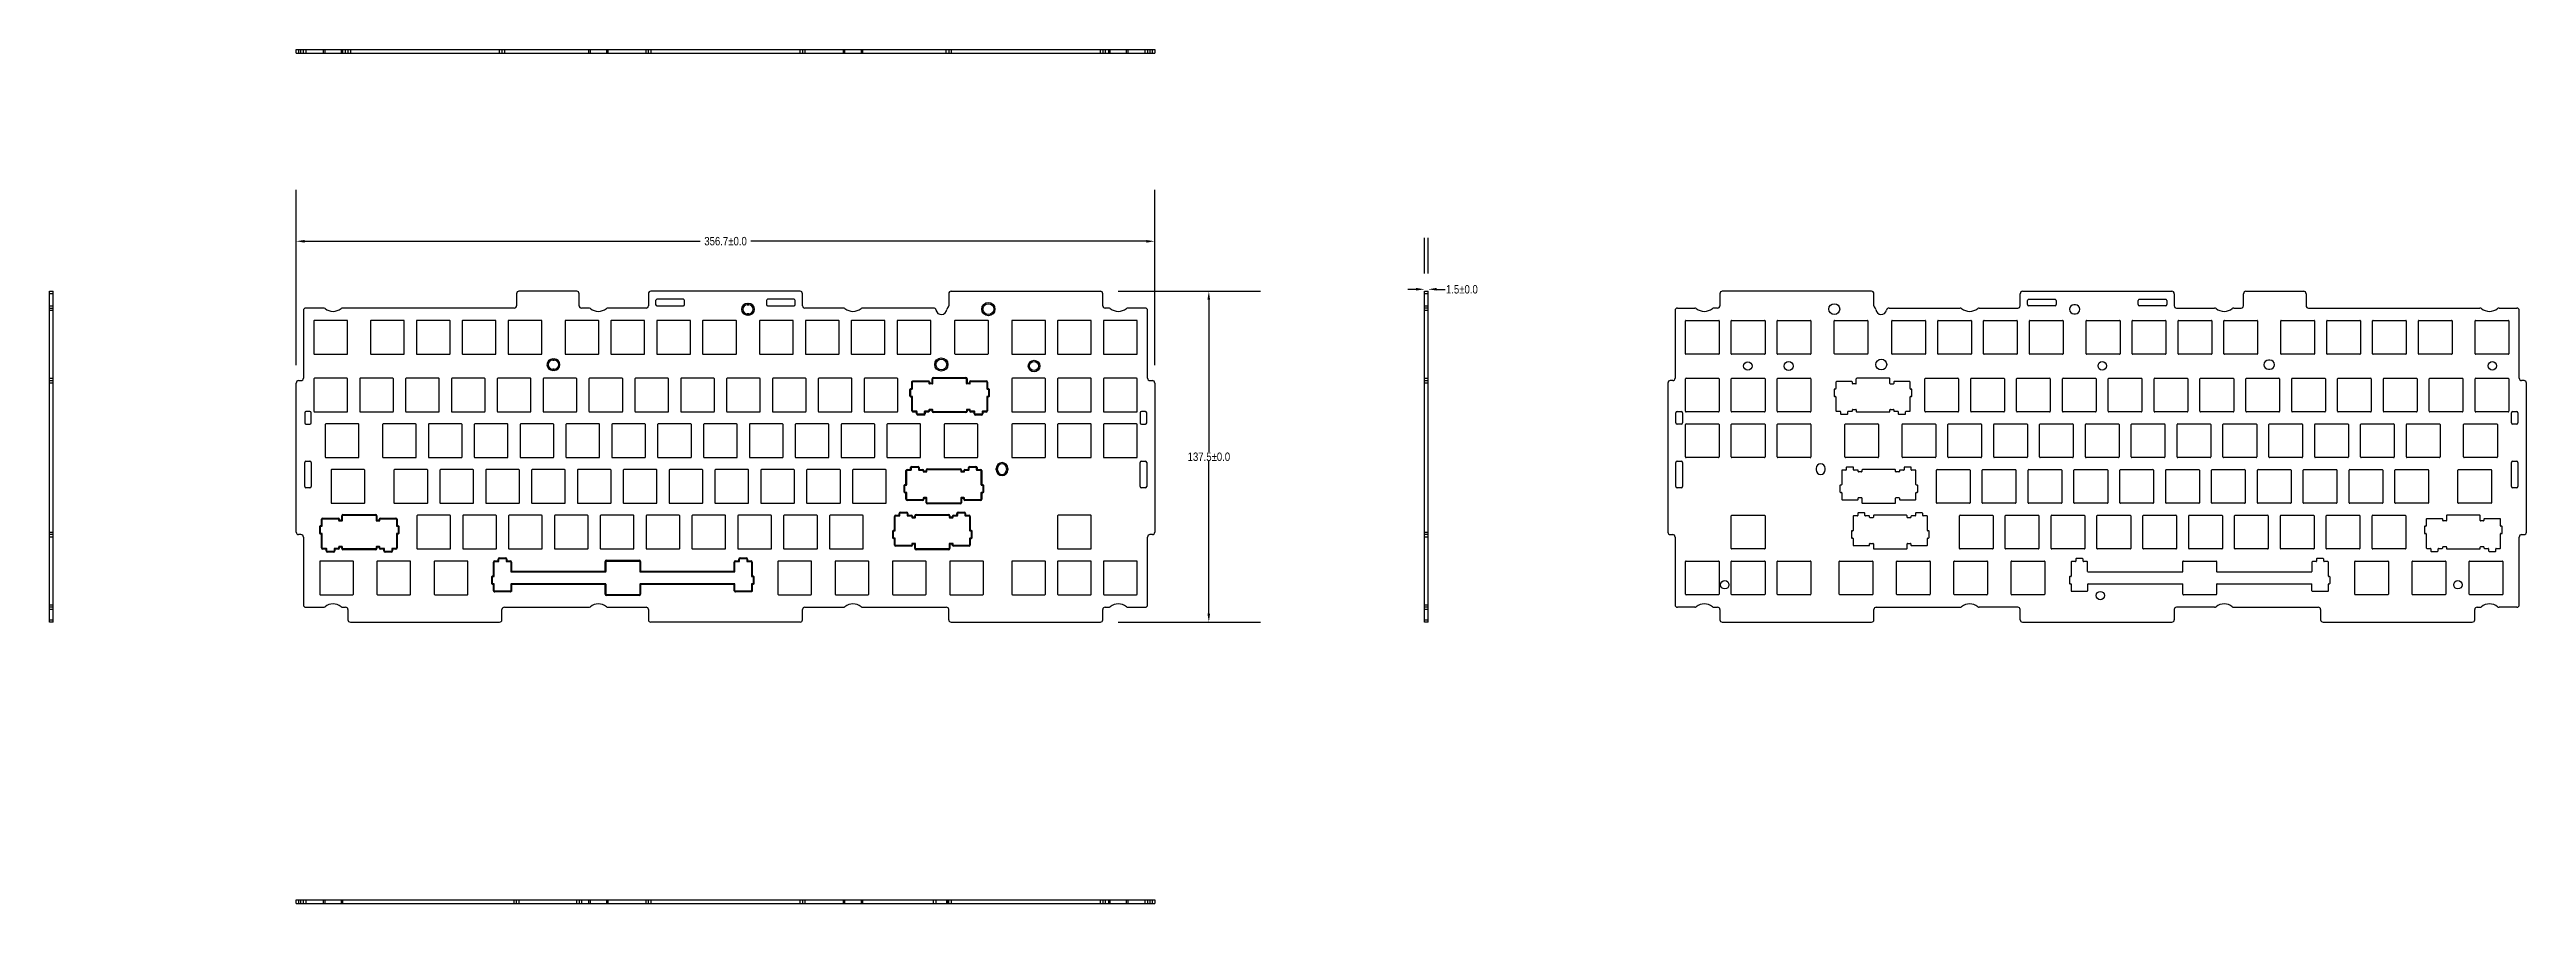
# Model space of a CAD drawing. Header units: millimetres. Extents: x 60 to 1089, y 317 to 672.
import ezdxf

# ---------------------------------------------------------------- set-up
doc = ezdxf.new("R2010")
doc.units = ezdxf.units.MM
doc.header["$LTSCALE"] = 65.395
doc.header["$PDMODE"] = 3
doc.header["$PDSIZE"] = 8
doc.layers.get('0').update_dxf_attribs({"linetype": 'CONTINUOUS'})
doc.layers.get('Defpoints').update_dxf_attribs({"linetype": 'CONTINUOUS'})
doc.styles.get("Standard").update_dxf_attribs({"font": 'txt', "width": 0.85})
doc.dimstyles.new('副本 STANDARD', dxfattribs={"dimtxt": 3.5, "dimasz": 3.5, "dimexe": 21.402, "dimexo": 7.43125, "dimgap": 0.09, "dimtad": 0, "dimtih": 1, "dimtoh": 1, "dimdec": 1, "dimzin": 0, "dimdsep": 46, "dimtxsty": 'Standard', "dimcen": 10.701, "dimadec": 0, "dimazin": 0, "dimtol": 1, "dimtp": 0.01, "dimtm": 0.01, "dimtfac": 1, "dimtdec": 1, "dimtofl": 0, "dimtmove": 0, "dimatfit": 3, "dimfxl": 1, "dimtolj": 1, "dimtzin": 0, "dimarcsym": 0})

msp = doc.modelspace()

# ---------------------------------------------------------------- blocks, each defined once
blk = doc.blocks.new('*D0')
at = {"color": 0, "lineweight": -2}
for p, q in [((162.8, 540.9), (162.8, 613.8)), ((519.5, 540.9), (519.5, 613.8)), ((166.3, 592.4), (330.7, 592.4)), ((516, 592.4), (351.7, 592.4))]:
    blk.add_line(p, q, dxfattribs=at)
at = {"color": 0}
for points in [[(166.3, 592.9), (166.3, 591.8), (162.8, 592.4)], [(516, 592.9), (516, 591.8), (519.5, 592.4)]]:
    blk.add_solid(points, dxfattribs=at)
at = {"layer": 'Defpoints', "color": 0}
for p in [(519.5, 592.4), (162.8, 533.5), (519.5, 533.5)]:
    blk.add_point(p, dxfattribs=at)
at = {"color": 0, "insert": (341.2, 592.4), "char_height": 3.5, "attachment_point": 5}
blk.add_mtext('\\A1;356.7±0.0', dxfattribs=at)
blk = doc.blocks.new('*D1')
at = {"color": 0, "lineweight": -2}
for p, q in [((504.3, 571.6), (563.4, 571.6)), ((542, 568.1), (542, 504.7)), ((542, 437.6), (542, 501)), ((504.3, 434.1), (563.4, 434.1))]:
    blk.add_line(p, q, dxfattribs=at)
at = {"color": 0}
for points in [[(541.4, 568.1), (542.5, 568.1), (542, 571.6)], [(541.4, 437.6), (542.5, 437.6), (542, 434.1)]]:
    blk.add_solid(points, dxfattribs=at)
at = {"layer": 'Defpoints', "color": 0}
for p in [(496.9, 571.6), (496.9, 434.1), (542, 434.1)]:
    blk.add_point(p, dxfattribs=at)
at = {"color": 0, "insert": (542, 502.8), "char_height": 3.5, "attachment_point": 5}
blk.add_mtext('\\A1;137.5±0.0', dxfattribs=at)
blk = doc.blocks.new('*D2')
at = {"color": 0, "lineweight": -2}
for p, q in [((631.6, 579), (631.6, 593.8)), ((633.1, 579), (633.1, 593.8)), ((628.1, 572.4), (624.6, 572.4)), ((636.6, 572.4), (640.1, 572.4))]:
    blk.add_line(p, q, dxfattribs=at)
at = {"color": 0}
for points in [[(628.1, 573), (628.1, 571.9), (631.6, 572.4)], [(636.6, 573), (636.6, 571.9), (633.1, 572.4)]]:
    blk.add_solid(points, dxfattribs=at)
at = {"layer": 'Defpoints', "color": 0}
for p in [(631.6, 571.6), (633.1, 572.4), (633.1, 571.6)]:
    blk.add_point(p, dxfattribs=at)
at = {"color": 0, "insert": (647.1, 572.4), "char_height": 3.5, "attachment_point": 5}
blk.add_mtext('\\A1;1.5±0.0', dxfattribs=at)

# ---------------------------------------------------------------- dimensions: what is measured, and where the dimension line sits
at = {"color": 3}
for base, p1, p2, picture, middle in [((519.51, 592.36), (162.81, 533.46), (519.51, 533.46), '*D0', (341.16, 592.36)), ((633.12, 572.43), (631.62, 571.6), (633.12, 571.6), '*D2', (647.15, 572.43))]:
    dim = msp.add_linear_dim(base=base, p1=p1, p2=p2, dimstyle='副本 STANDARD', dxfattribs=at)
    dim.commit()
    dim.dimension.update_dxf_attribs({"geometry": picture, "text_midpoint": middle})
dim = msp.add_linear_dim(base=(541.95, 434.07), p1=(496.91, 571.6), p2=(496.91, 434.07), angle=90, dimstyle='副本 STANDARD', dxfattribs=at)
dim.commit()
dim.dimension.update_dxf_attribs({"geometry": '*D1', "text_midpoint": (541.95, 502.83)})

# ---------------------------------------------------------------- linework, layer by layer
at = {"color": 7, "linetype": 'Continuous'}
for p, q in [((162.81, 670.57), (162.81, 672.07)), ((162.81, 672.07), (519.51, 672.07)), ((162.81, 670.57), (519.51, 670.57)), ((163.81, 672.07), (163.81, 670.57)), ((164.81, 670.57), (164.81, 672.07)), ((165.81, 670.57), (165.81, 672.07)), ((166.81, 672.07), (166.81, 670.57)), ((174.18, 670.57), (174.18, 672.07)), ((174.79, 670.57), (174.79, 672.07)), ((181.51, 672.07), (181.51, 670.57)), ((182.12, 672.07), (182.12, 670.57)), ((183.31, 670.57), (183.31, 672.07)), ((184.31, 672.07), (184.31, 670.57)), ((185.31, 672.07), (185.31, 670.57)), ((247.31, 670.57), (247.31, 672.07)), ((248.31, 672.07), (248.31, 670.57)), ((249.31, 672.07), (249.31, 670.57)), ((284.41, 670.57), (284.41, 672.07)), ((285.02, 670.57), (285.02, 672.07)), ((291.74, 672.07), (291.74, 670.57)), ((292.35, 672.07), (292.35, 670.57)), ((308.16, 670.57), (308.16, 672.07)), ((309.16, 670.57), (309.16, 672.07)), ((310.16, 672.07), (310.16, 670.57)), ((372.16, 670.57), (372.16, 672.07)), ((373.16, 672.07), (373.16, 670.57)), ((374.16, 672.07), (374.16, 670.57)), ((390.14, 670.57), (390.14, 672.07)), ((390.75, 670.57), (390.75, 672.07)), ((397.47, 672.07), (397.47, 670.57)), ((398.08, 672.07), (398.08, 670.57)), ((432.91, 670.57), (432.91, 672.07)), ((433.91, 672.07), (433.91, 670.57)), ((434.91, 672.07), (434.91, 670.57)), ((496.91, 670.57), (496.91, 672.07)), ((497.91, 672.07), (497.91, 670.57)), ((498.91, 672.07), (498.91, 670.57)), ((500.38, 670.57), (500.38, 672.07)), ((500.99, 670.57), (500.99, 672.07)), ((507.7, 672.07), (507.7, 670.57)), ((508.32, 672.07), (508.32, 670.57)), ((515.51, 670.57), (515.51, 672.07)), ((516.51, 672.07), (516.51, 670.57)), ((517.51, 672.07), (517.51, 670.57)), ((518.51, 670.57), (518.51, 672.07)), ((519.51, 672.07), (519.51, 670.57)), ((60.34, 440.3), (60.34, 571.6)), ((60.34, 571.6), (61.84, 571.6)), ((61.84, 570.6), (60.34, 570.6)), ((61.84, 564.68), (61.84, 571.6)), ((254.37, 570.6), (254.37, 565.6)), ((279.37, 571.6), (255.37, 571.6)), ((280.37, 565.6), (280.37, 570.6)), ((309.16, 570.6), (309.16, 565.6)), ((372.16, 571.6), (310.16, 571.6)), ((312.16, 567.75), (312.16, 566.05)), ((323.66, 568.25), (312.66, 568.25)), ((324.16, 566.05), (324.16, 567.75)), ((350.21, 566.52), (350.21, 566.02)), ((350.21, 566.52), (350.81, 566.52)), ((350.21, 566.02), (350.81, 566.02)), ((350.81, 566.02), (350.81, 566.52)), ((358.16, 567.75), (358.16, 566.05)), ((369.66, 568.25), (358.66, 568.25)), ((370.16, 566.05), (370.16, 567.75)), ((373.16, 565.6), (373.16, 570.6)), ((433.91, 570.6), (433.91, 565.59)), ((434.91, 571.6), (496.91, 571.6)), ((497.91, 565.6), (497.91, 570.6)), ((631.62, 440.3), (631.62, 571.6)), ((631.62, 571.6), (633.12, 571.6)), ((633.12, 570.6), (631.62, 570.6)), ((633.12, 564.68), (633.12, 571.6)), ((754.29, 570.6), (754.29, 565.6)), ((817.29, 571.6), (755.29, 571.6)), ((818.29, 565.59), (818.29, 570.6)), ((879.04, 565.6), (879.04, 570.6)), ((880.04, 571.6), (942.04, 571.6)), ((882.04, 566.05), (882.04, 567.75)), ((882.54, 568.25), (893.54, 568.25)), ((894.04, 567.75), (894.04, 566.05)), ((901.99, 566.02), (901.39, 566.02)), ((928.04, 566.05), (928.04, 567.75)), ((928.54, 568.25), (939.54, 568.25)), ((940.04, 567.75), (940.04, 566.05)), ((943.04, 570.6), (943.04, 565.6)), ((971.84, 565.6), (971.84, 570.6)), ((972.84, 571.6), (996.84, 571.6)), ((997.84, 570.6), (997.84, 565.6)), ((60.34, 565.6), (61.84, 565.6)), ((60.34, 564.6), (61.84, 564.6)), ((61.84, 563.6), (60.34, 563.6)), ((61.84, 434.07), (61.84, 564.6)), ((165.81, 563.6), (165.81, 535.46)), ((174.18, 564.6), (166.81, 564.6)), ((170.16, 559.25), (170.16, 545.65)), ((183.96, 559.45), (170.36, 559.45)), ((253.37, 564.6), (182.12, 564.6)), ((184.16, 545.65), (184.16, 559.25)), ((193.72, 559.25), (193.72, 545.65)), ((207.52, 559.45), (193.92, 559.45)), ((207.72, 545.65), (207.72, 559.25)), ((212.77, 559.25), (212.77, 545.65)), ((226.57, 559.45), (212.97, 559.45)), ((226.77, 545.65), (226.77, 559.25)), ((231.82, 559.25), (231.82, 545.65)), ((245.62, 559.45), (232.02, 559.45)), ((245.82, 545.65), (245.82, 559.25)), ((250.87, 559.25), (250.87, 545.65)), ((264.67, 559.45), (251.07, 559.45)), ((264.87, 545.65), (264.87, 559.25)), ((274.53, 559.25), (274.53, 545.65)), ((288.33, 559.45), (274.73, 559.45)), ((284.41, 564.6), (281.37, 564.6)), ((288.53, 545.65), (288.53, 559.25)), ((308.16, 564.6), (292.35, 564.6)), ((293.58, 559.25), (293.58, 545.65)), ((307.38, 559.45), (293.78, 559.45)), ((307.58, 545.65), (307.58, 559.25)), ((312.63, 559.25), (312.63, 545.65)), ((312.66, 565.55), (323.66, 565.55)), ((326.43, 559.45), (312.83, 559.45)), ((326.63, 545.65), (326.63, 559.25)), ((331.68, 559.25), (331.68, 545.65)), ((345.48, 559.45), (331.88, 559.45)), ((345.68, 545.65), (345.68, 559.25)), ((350.21, 562.22), (350.21, 561.72)), ((350.81, 562.22), (350.21, 562.22)), ((350.81, 561.72), (350.21, 561.72)), ((350.81, 561.72), (350.81, 562.22)), ((355.33, 559.25), (355.33, 545.65)), ((369.13, 559.45), (355.53, 559.45)), ((358.66, 565.55), (369.66, 565.55)), ((369.33, 545.65), (369.33, 559.25)), ((390.14, 564.6), (374.16, 564.6)), ((374.38, 559.25), (374.38, 545.65)), ((388.18, 559.45), (374.58, 559.45)), ((388.38, 545.65), (388.38, 559.25)), ((393.43, 559.25), (393.43, 545.65)), ((407.23, 559.45), (393.63, 559.45)), ((427.65, 564.6), (398.08, 564.6)), ((407.43, 545.65), (407.43, 559.25)), ((412.48, 559.25), (412.48, 545.65)), ((426.28, 559.45), (412.68, 559.45)), ((426.48, 545.65), (426.48, 559.25)), ((436.38, 559.29), (436.38, 545.69)), ((450.18, 559.49), (436.58, 559.49)), ((450.38, 545.69), (450.38, 559.29)), ((460.11, 559.25), (460.11, 545.65)), ((473.91, 559.45), (460.31, 559.45)), ((474.11, 545.65), (474.11, 559.25)), ((479.16, 559.25), (479.16, 545.65)), ((492.96, 559.45), (479.36, 559.45)), ((493.16, 545.65), (493.16, 559.25)), ((498.21, 559.25), (498.21, 545.65)), ((512.01, 559.45), (498.41, 559.45)), ((500.38, 564.6), (498.91, 564.6)), ((515.51, 564.6), (508.32, 564.6)), ((512.21, 545.65), (512.21, 559.25)), ((516.51, 535.46), (516.51, 563.6)), ((631.62, 565.6), (633.12, 565.6)), ((633.12, 564.6), (631.62, 564.6)), ((633.12, 563.6), (631.62, 563.6)), ((633.12, 434.07), (633.12, 564.6)), ((735.69, 563.6), (735.69, 535.46)), ((736.69, 564.6), (743.89, 564.6)), ((740, 545.65), (740, 559.25)), ((740.2, 559.45), (753.8, 559.45)), ((753.29, 564.6), (751.83, 564.6)), ((754, 559.25), (754, 545.65)), ((759.05, 545.65), (759.05, 559.25)), ((759.25, 559.45), (772.85, 559.45)), ((773.05, 559.25), (773.05, 545.65)), ((778.1, 545.65), (778.1, 559.25)), ((778.3, 559.45), (791.9, 559.45)), ((792.1, 559.25), (792.1, 545.65)), ((801.82, 545.69), (801.82, 559.29)), ((802.02, 559.49), (815.62, 559.49)), ((815.82, 559.29), (815.82, 545.69)), ((824.56, 564.6), (854.12, 564.6)), ((825.73, 545.65), (825.73, 559.25)), ((825.93, 559.45), (839.53, 559.45)), ((839.73, 559.25), (839.73, 545.65)), ((844.78, 545.65), (844.78, 559.25)), ((844.98, 559.45), (858.58, 559.45)), ((858.78, 559.25), (858.78, 545.65)), ((862.06, 564.6), (878.04, 564.6)), ((863.83, 545.65), (863.83, 559.25)), ((864.03, 559.45), (877.63, 559.45)), ((877.83, 559.25), (877.83, 545.65)), ((893.54, 565.55), (882.54, 565.55)), ((882.88, 545.65), (882.88, 559.25)), ((883.08, 559.45), (896.68, 559.45)), ((896.88, 559.25), (896.88, 545.65)), ((901.39, 562.22), (901.99, 562.22)), ((906.53, 545.65), (906.53, 559.25)), ((906.73, 559.45), (920.33, 559.45)), ((920.53, 559.25), (920.53, 545.65)), ((925.58, 545.65), (925.58, 559.25)), ((925.78, 559.45), (939.38, 559.45)), ((939.54, 565.55), (928.54, 565.55)), ((939.58, 559.25), (939.58, 545.65)), ((944.04, 564.6), (959.85, 564.6)), ((944.63, 545.65), (944.63, 559.25)), ((944.83, 559.45), (958.43, 559.45)), ((958.63, 559.25), (958.63, 545.65)), ((963.68, 545.65), (963.68, 559.25)), ((963.88, 559.45), (977.48, 559.45)), ((967.79, 564.6), (970.84, 564.6)), ((977.68, 559.25), (977.68, 545.65)), ((987.34, 545.65), (987.34, 559.25)), ((987.54, 559.45), (1001.14, 559.45)), ((998.84, 564.6), (1070.08, 564.6)), ((1001.34, 559.25), (1001.34, 545.65)), ((1006.39, 545.65), (1006.39, 559.25)), ((1006.59, 559.45), (1020.19, 559.45)), ((1020.39, 559.25), (1020.39, 545.65)), ((1025.44, 545.65), (1025.44, 559.25)), ((1025.64, 559.45), (1039.24, 559.45)), ((1039.44, 559.25), (1039.44, 545.65)), ((1044.49, 545.65), (1044.49, 559.25)), ((1044.69, 559.45), (1058.29, 559.45)), ((1058.49, 559.25), (1058.49, 545.65)), ((1068.05, 545.65), (1068.05, 559.25)), ((1068.25, 559.45), (1081.85, 559.45)), ((1078.02, 564.6), (1085.39, 564.6)), ((1082.05, 559.25), (1082.05, 545.65)), ((1086.39, 535.46), (1086.39, 563.6)), ((170.36, 545.45), (183.96, 545.45)), ((193.92, 545.45), (207.52, 545.45)), ((212.97, 545.45), (226.57, 545.45)), ((232.02, 545.45), (245.62, 545.45)), ((251.07, 545.45), (264.67, 545.45)), ((274.73, 545.45), (288.33, 545.45)), ((293.78, 545.45), (307.38, 545.45)), ((312.83, 545.45), (326.43, 545.45)), ((331.88, 545.45), (345.48, 545.45)), ((355.53, 545.45), (369.13, 545.45)), ((374.58, 545.45), (388.18, 545.45)), ((393.63, 545.45), (407.23, 545.45)), ((412.68, 545.45), (426.28, 545.45)), ((436.58, 545.49), (450.18, 545.49)), ((460.31, 545.45), (473.91, 545.45)), ((479.36, 545.45), (492.96, 545.45)), ((498.41, 545.45), (512.01, 545.45)), ((753.8, 545.45), (740.2, 545.45)), ((772.85, 545.45), (759.25, 545.45)), ((791.9, 545.45), (778.3, 545.45)), ((815.62, 545.49), (802.02, 545.49)), ((839.53, 545.45), (825.93, 545.45)), ((858.58, 545.45), (844.98, 545.45)), ((877.63, 545.45), (864.03, 545.45)), ((896.68, 545.45), (883.08, 545.45)), ((920.33, 545.45), (906.73, 545.45)), ((939.38, 545.45), (925.78, 545.45)), ((958.43, 545.45), (944.83, 545.45)), ((977.48, 545.45), (963.88, 545.45)), ((1001.14, 545.45), (987.54, 545.45)), ((1020.19, 545.45), (1006.59, 545.45)), ((1039.24, 545.45), (1025.64, 545.45)), ((1058.29, 545.45), (1044.69, 545.45)), ((1081.85, 545.45), (1068.25, 545.45)), ((60.34, 535.46), (61.84, 535.46)), ((170.16, 535.22), (170.16, 521.72)), ((183.91, 535.47), (170.41, 535.47)), ((184.16, 521.72), (184.16, 535.22)), ((189.21, 535.22), (189.21, 521.72)), ((202.96, 535.47), (189.46, 535.47)), ((203.21, 521.72), (203.21, 535.22)), ((208.26, 535.22), (208.26, 521.72)), ((222.01, 535.47), (208.51, 535.47)), ((222.26, 521.72), (222.26, 535.22)), ((227.31, 535.22), (227.31, 521.72)), ((241.06, 535.47), (227.56, 535.47)), ((241.31, 521.72), (241.31, 535.22)), ((246.36, 535.22), (246.36, 521.72)), ((260.11, 535.47), (246.61, 535.47)), ((260.36, 521.72), (260.36, 535.22)), ((265.41, 535.22), (265.41, 521.72)), ((279.16, 535.47), (265.66, 535.47)), ((269.4, 543.49), (269.4, 542.99)), ((269.4, 543.49), (270, 543.49)), ((269.4, 542.99), (270, 542.99)), ((269.4, 539.19), (269.4, 538.69)), ((270, 539.19), (269.4, 539.19)), ((270, 538.69), (269.4, 538.69)), ((270, 542.99), (270, 543.49)), ((270, 538.69), (270, 539.19)), ((279.41, 521.72), (279.41, 535.22)), ((284.46, 535.22), (284.46, 521.72)), ((298.21, 535.47), (284.71, 535.47)), ((298.46, 521.72), (298.46, 535.22)), ((303.51, 535.22), (303.51, 521.72)), ((317.26, 535.47), (303.76, 535.47)), ((317.51, 521.72), (317.51, 535.22)), ((322.56, 535.22), (322.56, 521.72)), ((336.31, 535.47), (322.81, 535.47)), ((336.56, 521.72), (336.56, 535.22)), ((341.61, 535.22), (341.61, 521.72)), ((355.36, 535.47), (341.86, 535.47)), ((355.61, 521.72), (355.61, 535.22)), ((360.66, 535.22), (360.66, 521.72)), ((374.41, 535.47), (360.91, 535.47)), ((374.66, 521.72), (374.66, 535.22)), ((379.71, 535.22), (379.71, 521.72)), ((393.46, 535.47), (379.96, 535.47)), ((393.71, 521.72), (393.71, 535.22)), ((398.76, 535.22), (398.76, 521.72)), ((412.51, 535.47), (399.01, 535.47)), ((412.76, 521.72), (412.76, 535.22)), ((427.27, 535.27), (426.97, 535.27)), ((426.97, 533.64), (426.97, 535.27)), ((427.27, 533.33), (427.27, 535.27)), ((427.47, 535.77), (441.07, 535.77)), ((427.47, 535.77), (427.47, 535.47)), ((427.47, 535.47), (441.07, 535.47)), ((441.07, 535.47), (441.07, 535.77)), ((441.57, 535.27), (441.27, 535.27)), ((441.27, 533.33), (441.27, 535.27)), ((441.57, 535.27), (441.57, 533.64)), ((460.11, 535.22), (460.11, 521.72)), ((473.86, 535.47), (460.36, 535.47)), ((474.11, 521.72), (474.11, 535.22)), ((479.16, 535.22), (479.16, 521.72)), ((492.91, 535.47), (479.41, 535.47)), ((493.16, 521.72), (493.16, 535.22)), ((498.21, 535.22), (498.21, 521.72)), ((511.96, 535.47), (498.46, 535.47)), ((512.21, 521.72), (512.21, 535.22)), ((631.62, 535.46), (633.12, 535.46)), ((740, 521.72), (740, 535.22)), ((740.25, 535.47), (753.75, 535.47)), ((754, 535.22), (754, 521.72)), ((759.05, 521.72), (759.05, 535.22)), ((759.3, 535.47), (772.8, 535.47)), ((773.05, 535.22), (773.05, 521.72)), ((778.1, 521.72), (778.1, 535.22)), ((778.35, 535.47), (791.85, 535.47)), ((792.1, 535.22), (792.1, 521.72)), ((810.93, 533.33), (810.93, 535.27)), ((824.73, 535.47), (811.13, 535.47)), ((824.93, 533.33), (824.93, 535.27)), ((839.45, 521.72), (839.45, 535.22)), ((839.7, 535.47), (853.2, 535.47)), ((853.45, 535.22), (853.45, 521.72)), ((858.5, 521.72), (858.5, 535.22)), ((858.75, 535.47), (872.25, 535.47)), ((872.5, 535.22), (872.5, 521.72)), ((877.55, 521.72), (877.55, 535.22)), ((877.8, 535.47), (891.3, 535.47)), ((891.55, 535.22), (891.55, 521.72)), ((896.6, 521.72), (896.6, 535.22)), ((896.85, 535.47), (910.35, 535.47)), ((910.6, 535.22), (910.6, 521.72)), ((915.65, 521.72), (915.65, 535.22)), ((915.9, 535.47), (929.4, 535.47)), ((929.65, 535.22), (929.65, 521.72)), ((934.7, 521.72), (934.7, 535.22)), ((934.95, 535.47), (948.45, 535.47)), ((948.7, 535.22), (948.7, 521.72)), ((953.75, 521.72), (953.75, 535.22)), ((954, 535.47), (967.5, 535.47)), ((967.75, 535.22), (967.75, 521.72)), ((972.8, 521.72), (972.8, 535.22)), ((973.05, 535.47), (986.55, 535.47)), ((982.8, 542.99), (982.2, 542.99)), ((982.2, 539.19), (982.8, 539.19)), ((986.8, 535.22), (986.8, 521.72)), ((991.85, 521.72), (991.85, 535.22)), ((992.1, 535.47), (1005.6, 535.47)), ((1005.85, 535.22), (1005.85, 521.72)), ((1010.9, 521.72), (1010.9, 535.22)), ((1011.15, 535.47), (1024.65, 535.47)), ((1024.9, 535.22), (1024.9, 521.72)), ((1029.95, 521.72), (1029.95, 535.22)), ((1030.2, 535.47), (1043.7, 535.47)), ((1043.95, 535.22), (1043.95, 521.72)), ((1049, 521.72), (1049, 535.22)), ((1049.25, 535.47), (1062.75, 535.47)), ((1063, 535.22), (1063, 521.72)), ((1068.05, 521.72), (1068.05, 535.22)), ((1068.3, 535.47), (1081.8, 535.47)), ((1082.05, 535.22), (1082.05, 521.72)), ((60.34, 534.46), (61.84, 534.46)), ((61.84, 533.46), (60.34, 533.46)), ((162.81, 471.46), (162.81, 533.46)), ((163.81, 534.46), (164.81, 534.46)), ((418.12, 530.73), (417.82, 530.73)), ((417.82, 528.12), (417.82, 530.73)), ((417.82, 528.12), (418.12, 528.12)), ((418.12, 528.12), (418.12, 530.73)), ((418.32, 530.93), (418.64, 530.93)), ((418.64, 527.92), (418.32, 527.92)), ((418.33, 531.23), (418.64, 530.93)), ((418.64, 527.92), (418.33, 527.61)), ((418.85, 533.83), (418.55, 533.83)), ((418.55, 531.44), (418.55, 533.83)), ((418.85, 531.13), (418.55, 531.44)), ((418.55, 527.4), (418.85, 527.71)), ((418.55, 521.92), (418.55, 527.4)), ((418.85, 531.13), (418.85, 533.83)), ((418.85, 521.92), (418.85, 527.71)), ((419.05, 534.33), (425.5, 534.33)), ((419.05, 534.33), (419.05, 534.03)), ((419.05, 534.03), (425.5, 534.03)), ((425.5, 534.03), (425.5, 534.33)), ((426, 533.83), (425.7, 533.83)), ((425.7, 533.83), (425.7, 533.33)), ((426, 533.64), (425.7, 533.33)), ((425.9, 533.13), (426.21, 533.43)), ((427.07, 533.13), (425.9, 533.13)), ((426, 533.83), (426, 533.64)), ((426.21, 533.43), (426.76, 533.43)), ((426.76, 533.43), (427.07, 533.13)), ((427.27, 533.33), (426.97, 533.64)), ((441.57, 533.64), (441.27, 533.33)), ((441.48, 533.13), (441.78, 533.43)), ((442.64, 533.13), (441.48, 533.13)), ((441.78, 533.43), (442.34, 533.43)), ((442.34, 533.43), (442.64, 533.13)), ((442.85, 533.83), (442.55, 533.83)), ((442.55, 533.64), (442.55, 533.83)), ((442.85, 533.33), (442.55, 533.64)), ((442.85, 533.33), (442.85, 533.83)), ((443.05, 534.33), (449.5, 534.33)), ((443.05, 534.33), (443.05, 534.03)), ((443.05, 534.03), (449.5, 534.03)), ((449.5, 534.03), (449.5, 534.33)), ((450, 533.83), (449.7, 533.83)), ((449.7, 533.83), (449.7, 531.13)), ((450, 531.44), (449.7, 531.13)), ((449.7, 527.71), (450, 527.4)), ((449.7, 527.71), (449.7, 521.92)), ((449.9, 530.92), (450.22, 531.23)), ((449.9, 530.93), (450.22, 530.93)), ((450.22, 527.92), (449.9, 527.92)), ((450.22, 527.61), (449.9, 527.92)), ((450, 533.83), (450, 531.44)), ((450, 527.4), (450, 521.92)), ((450.72, 530.73), (450.42, 530.73)), ((450.42, 530.73), (450.42, 528.12)), ((450.42, 528.12), (450.72, 528.12)), ((450.72, 530.73), (450.72, 528.12)), ((517.51, 534.46), (518.51, 534.46)), ((519.51, 533.46), (519.51, 471.46)), ((631.62, 534.46), (633.12, 534.46)), ((633.12, 533.46), (631.62, 533.46)), ((732.69, 533.46), (732.69, 471.46)), ((734.69, 534.46), (733.69, 534.46)), ((801.78, 530.73), (801.78, 528.12)), ((802.31, 530.93), (801.98, 530.93)), ((801.98, 527.92), (802.31, 527.92)), ((802.51, 533.83), (802.51, 531.13)), ((802.51, 527.72), (802.51, 521.92)), ((809.16, 534.03), (802.71, 534.03)), ((809.36, 533.33), (809.36, 533.83)), ((810.73, 533.13), (809.56, 533.13)), ((825.13, 533.13), (826.31, 533.13)), ((826.51, 533.83), (826.51, 533.33)), ((833.16, 534.03), (826.71, 534.03)), ((833.36, 531.13), (833.36, 533.82)), ((833.36, 521.92), (833.36, 527.72)), ((833.88, 530.93), (833.56, 530.93)), ((833.56, 527.92), (833.88, 527.92)), ((834.08, 528.12), (834.08, 530.73)), ((1088.39, 534.46), (1087.39, 534.46)), ((1089.39, 471.46), (1089.39, 533.46)), ((166.35, 521.08), (166.35, 516.88)), ((168.55, 521.58), (166.85, 521.58)), ((166.85, 516.38), (168.55, 516.38)), ((169.05, 516.88), (169.05, 521.08)), ((170.41, 521.47), (183.91, 521.47)), ((174.91, 516.22), (174.91, 502.72)), ((188.66, 516.47), (175.16, 516.47)), ((188.91, 502.72), (188.91, 516.22)), ((189.46, 521.47), (202.96, 521.47)), ((198.69, 516.24), (198.69, 502.74)), ((212.44, 516.49), (198.94, 516.49)), ((208.51, 521.47), (222.01, 521.47)), ((212.69, 502.74), (212.69, 516.24)), ((217.74, 516.24), (217.74, 502.74)), ((231.49, 516.49), (217.99, 516.49)), ((227.56, 521.47), (241.06, 521.47)), ((231.74, 502.74), (231.74, 516.24)), ((236.79, 516.24), (236.79, 502.74)), ((250.54, 516.49), (237.04, 516.49)), ((246.61, 521.47), (260.11, 521.47)), ((250.79, 502.74), (250.79, 516.24)), ((255.84, 516.24), (255.84, 502.74)), ((269.59, 516.49), (256.09, 516.49)), ((265.66, 521.47), (279.16, 521.47)), ((269.84, 502.74), (269.84, 516.24)), ((274.89, 516.24), (274.89, 502.74)), ((288.64, 516.49), (275.14, 516.49)), ((284.71, 521.47), (298.21, 521.47)), ((288.89, 502.74), (288.89, 516.24)), ((293.94, 516.24), (293.94, 502.74)), ((307.69, 516.49), (294.19, 516.49)), ((303.76, 521.47), (317.26, 521.47)), ((307.94, 502.74), (307.94, 516.24)), ((312.99, 516.24), (312.99, 502.74)), ((326.74, 516.49), (313.24, 516.49)), ((322.81, 521.47), (336.31, 521.47)), ((326.99, 502.74), (326.99, 516.24)), ((332.04, 516.24), (332.04, 502.74)), ((345.79, 516.49), (332.29, 516.49)), ((341.86, 521.47), (355.36, 521.47)), ((346.04, 502.74), (346.04, 516.24)), ((351.09, 516.24), (351.09, 502.74)), ((364.84, 516.49), (351.34, 516.49)), ((360.91, 521.47), (374.41, 521.47)), ((365.09, 502.74), (365.09, 516.24)), ((370.14, 516.24), (370.14, 502.74)), ((383.89, 516.49), (370.39, 516.49)), ((379.96, 521.47), (393.46, 521.47)), ((384.14, 502.74), (384.14, 516.24)), ((389.19, 516.24), (389.19, 502.74)), ((402.94, 516.49), (389.44, 516.49)), ((399.01, 521.47), (412.51, 521.47)), ((403.19, 502.74), (403.19, 516.24)), ((408.24, 516.24), (408.24, 502.74)), ((421.99, 516.49), (408.49, 516.49)), ((418.55, 521.92), (418.85, 521.92)), ((420.57, 521.72), (419.05, 521.72)), ((419.05, 521.72), (419.05, 521.42)), ((420.26, 521.42), (419.05, 521.42)), ((420.57, 521.72), (420.26, 521.42)), ((420.47, 521.2), (420.77, 521.51)), ((420.47, 520.67), (420.47, 521.2)), ((420.47, 520.67), (420.77, 520.67)), ((420.77, 520.67), (420.77, 521.51)), ((423.57, 520.47), (420.97, 520.47)), ((420.97, 520.47), (420.97, 520.17)), ((423.57, 520.17), (420.97, 520.17)), ((422.24, 502.74), (422.24, 516.24)), ((423.57, 520.17), (423.57, 520.47)), ((423.77, 521.51), (424.07, 521.2)), ((423.77, 521.51), (423.77, 520.67)), ((423.77, 520.67), (424.07, 520.67)), ((425.5, 521.72), (423.98, 521.72)), ((424.28, 521.42), (423.98, 521.72)), ((424.07, 521.2), (424.07, 520.67)), ((425.5, 521.42), (424.28, 521.42)), ((425.5, 521.42), (425.5, 521.72)), ((425.7, 522.26), (426, 521.96)), ((425.7, 522.26), (425.7, 521.92)), ((425.7, 521.92), (426, 521.92)), ((427.07, 522.47), (425.9, 522.47)), ((426.21, 522.17), (425.9, 522.47)), ((426, 521.96), (426, 521.92)), ((426.76, 522.17), (426.21, 522.17)), ((427.07, 522.47), (426.76, 522.17)), ((426.97, 521.96), (427.27, 522.26)), ((426.97, 521.67), (426.97, 521.96)), ((426.97, 521.67), (427.27, 521.67)), ((427.27, 521.67), (427.27, 522.26)), ((441.07, 521.47), (427.47, 521.47)), ((427.47, 521.47), (427.47, 521.17)), ((441.07, 521.17), (427.47, 521.17)), ((431.99, 516.24), (431.99, 502.74)), ((445.74, 516.49), (432.24, 516.49)), ((441.07, 521.17), (441.07, 521.47)), ((441.27, 522.26), (441.57, 521.96)), ((441.27, 522.26), (441.27, 521.67)), ((441.27, 521.67), (441.57, 521.67)), ((442.64, 522.47), (441.48, 522.47)), ((441.78, 522.17), (441.48, 522.47)), ((441.57, 521.96), (441.57, 521.67)), ((442.34, 522.17), (441.78, 522.17)), ((442.64, 522.47), (442.34, 522.17)), ((442.55, 521.96), (442.85, 522.26)), ((442.55, 521.92), (442.55, 521.96)), ((442.55, 521.92), (442.85, 521.92)), ((442.85, 521.92), (442.85, 522.26)), ((444.57, 521.72), (443.05, 521.72)), ((443.05, 521.72), (443.05, 521.42)), ((444.26, 521.42), (443.05, 521.42)), ((444.57, 521.72), (444.26, 521.42)), ((444.47, 521.2), (444.77, 521.51)), ((444.47, 520.67), (444.47, 521.2)), ((444.47, 520.67), (444.77, 520.67)), ((444.77, 520.67), (444.77, 521.51)), ((447.57, 520.47), (444.97, 520.47)), ((444.97, 520.47), (444.97, 520.17)), ((447.57, 520.17), (444.97, 520.17)), ((445.99, 502.74), (445.99, 516.24)), ((447.57, 520.17), (447.57, 520.47)), ((447.77, 521.51), (448.07, 521.2)), ((447.77, 521.51), (447.77, 520.67)), ((447.77, 520.67), (448.07, 520.67)), ((449.5, 521.72), (447.98, 521.72)), ((448.28, 521.42), (447.98, 521.72)), ((448.07, 521.2), (448.07, 520.67)), ((449.5, 521.42), (448.28, 521.42)), ((449.5, 521.42), (449.5, 521.72)), ((449.7, 521.92), (450, 521.92)), ((460.11, 516.24), (460.11, 502.74)), ((460.36, 521.47), (473.86, 521.47)), ((473.86, 516.49), (460.36, 516.49)), ((474.11, 502.74), (474.11, 516.24)), ((479.16, 516.24), (479.16, 502.74)), ((479.41, 521.47), (492.91, 521.47)), ((492.91, 516.49), (479.41, 516.49)), ((493.16, 502.74), (493.16, 516.24)), ((498.21, 516.24), (498.21, 502.74)), ((498.46, 521.47), (511.96, 521.47)), ((511.96, 516.49), (498.46, 516.49)), ((512.21, 502.74), (512.21, 516.24)), ((513.45, 521.08), (513.45, 516.88)), ((515.65, 521.58), (513.95, 521.58)), ((513.95, 516.38), (515.65, 516.38)), ((516.15, 516.88), (516.15, 521.08)), ((736.05, 516.88), (736.05, 521.08)), ((736.55, 521.58), (738.25, 521.58)), ((738.25, 516.38), (736.55, 516.38)), ((738.75, 521.08), (738.75, 516.88)), ((740, 502.74), (740, 516.24)), ((753.75, 521.47), (740.25, 521.47)), ((740.25, 516.49), (753.75, 516.49)), ((754, 516.24), (754, 502.74)), ((759.05, 502.74), (759.05, 516.24)), ((772.8, 521.47), (759.3, 521.47)), ((759.3, 516.49), (772.8, 516.49)), ((773.05, 516.24), (773.05, 502.74)), ((778.1, 502.74), (778.1, 516.24)), ((791.85, 521.47), (778.35, 521.47)), ((778.35, 516.49), (791.85, 516.49)), ((792.1, 516.24), (792.1, 502.74)), ((802.71, 521.72), (804.23, 521.72)), ((804.43, 521.52), (804.43, 520.67)), ((804.63, 520.47), (807.23, 520.47)), ((806.21, 502.74), (806.21, 516.24)), ((806.46, 516.49), (819.96, 516.49)), ((807.43, 520.67), (807.43, 521.52)), ((807.63, 521.72), (809.16, 521.72)), ((809.36, 521.92), (809.36, 522.27)), ((809.56, 522.47), (810.73, 522.47)), ((810.93, 522.27), (810.93, 521.67)), ((811.13, 521.47), (824.73, 521.47)), ((820.21, 516.24), (820.21, 502.74)), ((824.93, 521.67), (824.93, 522.27)), ((825.13, 522.47), (826.31, 522.47)), ((826.51, 522.27), (826.51, 521.92)), ((826.71, 521.72), (828.23, 521.72)), ((828.43, 521.52), (828.43, 520.67)), ((828.63, 520.47), (831.23, 520.47)), ((829.96, 502.74), (829.96, 516.24)), ((830.21, 516.49), (843.71, 516.49)), ((831.43, 520.67), (831.43, 521.52)), ((831.63, 521.72), (833.16, 521.72)), ((853.2, 521.47), (839.7, 521.47)), ((843.96, 516.24), (843.96, 502.74)), ((849.01, 502.74), (849.01, 516.24)), ((849.26, 516.49), (862.76, 516.49)), ((872.25, 521.47), (858.75, 521.47)), ((863.01, 516.24), (863.01, 502.74)), ((868.06, 502.74), (868.06, 516.24)), ((868.31, 516.49), (881.81, 516.49)), ((891.3, 521.47), (877.8, 521.47)), ((882.06, 516.24), (882.06, 502.74)), ((887.11, 502.74), (887.11, 516.24)), ((887.36, 516.49), (900.86, 516.49)), ((910.35, 521.47), (896.85, 521.47)), ((901.11, 516.24), (901.11, 502.74)), ((906.16, 502.74), (906.16, 516.24)), ((906.41, 516.49), (919.91, 516.49)), ((929.4, 521.47), (915.9, 521.47)), ((920.16, 516.24), (920.16, 502.74)), ((925.21, 502.74), (925.21, 516.24)), ((925.46, 516.49), (938.96, 516.49)), ((948.45, 521.47), (934.95, 521.47)), ((939.21, 516.24), (939.21, 502.74)), ((944.26, 502.74), (944.26, 516.24)), ((944.51, 516.49), (958.01, 516.49)), ((967.5, 521.47), (954, 521.47)), ((958.26, 516.24), (958.26, 502.74)), ((963.31, 502.74), (963.31, 516.24)), ((963.56, 516.49), (977.06, 516.49)), ((986.55, 521.47), (973.05, 521.47)), ((977.31, 516.24), (977.31, 502.74)), ((982.36, 502.74), (982.36, 516.24)), ((982.61, 516.49), (996.11, 516.49)), ((1005.6, 521.47), (992.1, 521.47)), ((996.36, 516.24), (996.36, 502.74)), ((1001.41, 502.74), (1001.41, 516.24)), ((1001.66, 516.49), (1015.16, 516.49)), ((1024.65, 521.47), (1011.15, 521.47)), ((1015.41, 516.24), (1015.41, 502.74)), ((1020.46, 502.74), (1020.46, 516.24)), ((1020.71, 516.49), (1034.21, 516.49)), ((1043.7, 521.47), (1030.2, 521.47)), ((1034.46, 516.24), (1034.46, 502.74)), ((1039.51, 502.74), (1039.51, 516.24)), ((1039.76, 516.49), (1053.26, 516.49)), ((1062.75, 521.47), (1049.25, 521.47)), ((1053.51, 516.24), (1053.51, 502.74)), ((1063.3, 502.72), (1063.3, 516.22)), ((1063.55, 516.47), (1077.05, 516.47)), ((1081.8, 521.47), (1068.3, 521.47)), ((1077.3, 516.22), (1077.3, 502.72)), ((1083.15, 516.88), (1083.15, 521.08)), ((1083.65, 521.58), (1085.35, 521.58)), ((1085.35, 516.38), (1083.65, 516.38)), ((1085.85, 521.08), (1085.85, 516.88)), ((166.35, 490.46), (166.35, 500.46)), ((166.85, 500.96), (168.55, 500.96)), ((169.05, 500.46), (169.05, 490.46)), ((175.16, 502.47), (188.66, 502.47)), ((177.28, 497.24), (177.28, 483.74)), ((191.03, 497.49), (177.53, 497.49)), ((191.28, 483.74), (191.28, 497.24)), ((198.94, 502.49), (212.44, 502.49)), ((203.44, 497.24), (203.44, 483.74)), ((217.19, 497.49), (203.69, 497.49)), ((217.44, 483.74), (217.44, 497.24)), ((217.99, 502.49), (231.49, 502.49)), ((222.49, 497.24), (222.49, 483.74)), ((236.24, 497.49), (222.74, 497.49)), ((236.49, 483.74), (236.49, 497.24)), ((237.04, 502.49), (250.54, 502.49)), ((241.54, 497.24), (241.54, 483.74)), ((255.29, 497.49), (241.79, 497.49)), ((255.54, 483.74), (255.54, 497.24)), ((256.09, 502.49), (269.59, 502.49)), ((260.59, 497.24), (260.59, 483.74)), ((274.34, 497.49), (260.84, 497.49)), ((274.59, 483.74), (274.59, 497.24)), ((275.14, 502.49), (288.64, 502.49)), ((279.64, 497.24), (279.64, 483.74)), ((293.39, 497.49), (279.89, 497.49)), ((293.64, 483.74), (293.64, 497.24)), ((294.19, 502.49), (307.69, 502.49)), ((298.69, 497.24), (298.69, 483.74)), ((312.44, 497.49), (298.94, 497.49)), ((312.69, 483.74), (312.69, 497.24)), ((313.24, 502.49), (326.74, 502.49)), ((317.74, 497.24), (317.74, 483.74)), ((331.49, 497.49), (317.99, 497.49)), ((331.74, 483.74), (331.74, 497.24)), ((332.29, 502.49), (345.79, 502.49)), ((336.79, 497.24), (336.79, 483.74)), ((350.54, 497.49), (337.04, 497.49)), ((350.79, 483.74), (350.79, 497.24)), ((351.34, 502.49), (364.84, 502.49)), ((355.84, 497.24), (355.84, 483.74)), ((369.59, 497.49), (356.09, 497.49)), ((369.84, 483.74), (369.84, 497.24)), ((370.39, 502.49), (383.89, 502.49)), ((374.89, 497.24), (374.89, 483.74)), ((388.64, 497.49), (375.14, 497.49)), ((388.89, 483.74), (388.89, 497.24)), ((389.44, 502.49), (402.94, 502.49)), ((393.94, 497.24), (393.94, 483.74)), ((407.69, 497.49), (394.19, 497.49)), ((407.94, 483.74), (407.94, 497.24)), ((408.49, 502.49), (421.99, 502.49)), ((416.46, 497.04), (416.16, 497.04)), ((416.16, 491.55), (416.16, 497.04)), ((416.46, 491.25), (416.46, 497.04)), ((416.66, 497.54), (417.87, 497.54)), ((416.66, 497.54), (416.66, 497.24)), ((416.66, 497.24), (418.18, 497.24)), ((417.87, 497.54), (418.18, 497.24)), ((418.38, 498.29), (418.08, 498.29)), ((418.08, 497.75), (418.08, 498.29)), ((418.38, 497.45), (418.08, 497.75)), ((418.38, 497.45), (418.38, 498.29)), ((418.58, 498.79), (421.18, 498.79)), ((418.58, 498.79), (418.58, 498.49)), ((418.58, 498.49), (421.18, 498.49)), ((421.18, 498.49), (421.18, 498.79)), ((421.68, 498.29), (421.38, 498.29)), ((421.38, 498.29), (421.38, 497.45)), ((421.68, 497.75), (421.38, 497.45)), ((421.59, 497.24), (421.89, 497.54)), ((421.59, 497.24), (423.11, 497.24)), ((421.68, 498.29), (421.68, 497.75)), ((421.89, 497.54), (423.11, 497.54)), ((423.11, 497.24), (423.11, 497.54)), ((423.61, 497.04), (423.31, 497.04)), ((423.31, 497.04), (423.31, 496.69)), ((423.61, 497), (423.31, 496.69)), ((423.51, 496.49), (423.82, 496.79)), ((423.51, 496.49), (424.68, 496.49)), ((423.61, 497.04), (423.61, 497)), ((423.82, 496.79), (424.37, 496.79)), ((424.37, 496.79), (424.68, 496.49)), ((424.88, 497.29), (424.58, 497.29)), ((424.58, 497), (424.58, 497.29)), ((424.88, 496.69), (424.58, 497)), ((424.88, 496.69), (424.88, 497.29)), ((425.08, 497.79), (438.68, 497.79)), ((425.08, 497.79), (425.08, 497.49)), ((425.08, 497.49), (438.68, 497.49)), ((432.24, 502.49), (445.74, 502.49)), ((438.68, 497.49), (438.68, 497.79)), ((439.18, 497.29), (438.88, 497.29)), ((438.88, 497.29), (438.88, 496.69)), ((439.18, 497), (438.88, 496.69)), ((439.09, 496.49), (439.39, 496.79)), ((439.09, 496.49), (440.25, 496.49)), ((439.18, 497.29), (439.18, 497)), ((439.39, 496.79), (439.95, 496.79)), ((439.95, 496.79), (440.25, 496.49)), ((440.46, 497.04), (440.16, 497.04)), ((440.16, 497), (440.16, 497.04)), ((440.46, 496.69), (440.16, 497)), ((440.46, 496.69), (440.46, 497.04)), ((440.66, 497.54), (441.87, 497.54)), ((440.66, 497.54), (440.66, 497.24)), ((440.66, 497.24), (442.18, 497.24)), ((441.87, 497.54), (442.18, 497.24)), ((442.38, 498.29), (442.08, 498.29)), ((442.08, 497.75), (442.08, 498.29)), ((442.38, 497.45), (442.08, 497.75)), ((442.38, 497.45), (442.38, 498.29)), ((442.58, 498.79), (445.18, 498.79)), ((442.58, 498.79), (442.58, 498.49)), ((442.58, 498.49), (445.18, 498.49)), ((445.18, 498.49), (445.18, 498.79)), ((445.68, 498.29), (445.38, 498.29)), ((445.38, 498.29), (445.38, 497.45)), ((445.68, 497.75), (445.38, 497.45)), ((445.59, 497.24), (445.89, 497.54)), ((445.59, 497.24), (447.11, 497.24)), ((445.68, 498.29), (445.68, 497.75)), ((445.89, 497.54), (447.11, 497.54)), ((447.11, 497.24), (447.11, 497.54)), ((447.61, 497.04), (447.31, 497.04)), ((447.31, 497.04), (447.31, 491.25)), ((447.61, 497.04), (447.61, 491.55)), ((454.17, 498), (453.67, 498)), ((453.67, 497.4), (453.67, 498)), ((453.67, 497.4), (454.17, 497.4)), ((454.17, 497.4), (454.17, 498)), ((458.47, 498), (457.97, 498)), ((457.97, 498), (457.97, 497.4)), ((457.97, 497.4), (458.47, 497.4)), ((458.47, 498), (458.47, 497.4)), ((460.36, 502.49), (473.86, 502.49)), ((479.41, 502.49), (492.91, 502.49)), ((498.46, 502.49), (511.96, 502.49)), ((513.45, 490.46), (513.45, 500.46)), ((513.95, 500.96), (515.65, 500.96)), ((516.15, 500.46), (516.15, 490.46)), ((736.05, 490.46), (736.05, 500.46)), ((736.55, 500.96), (738.25, 500.96)), ((738.75, 500.46), (738.75, 490.46)), ((753.75, 502.49), (740.25, 502.49)), ((772.8, 502.49), (759.3, 502.49)), ((791.85, 502.49), (778.35, 502.49)), ((794.23, 498), (794.23, 497.4)), ((798.03, 497.4), (798.03, 498)), ((804.9, 497.04), (804.9, 491.24)), ((806.62, 497.24), (805.1, 497.24)), ((819.96, 502.49), (806.46, 502.49)), ((806.82, 498.29), (806.82, 497.44)), ((809.62, 498.49), (807.02, 498.49)), ((809.82, 497.44), (809.82, 498.29)), ((811.55, 497.24), (810.02, 497.24)), ((811.75, 496.69), (811.75, 497.04)), ((813.12, 496.49), (811.95, 496.49)), ((813.32, 497.29), (813.32, 496.69)), ((827.12, 497.49), (813.52, 497.49)), ((827.32, 496.69), (827.32, 497.29)), ((828.7, 496.49), (827.52, 496.49)), ((828.9, 497.04), (828.9, 496.69)), ((830.62, 497.24), (829.1, 497.24)), ((843.71, 502.49), (830.21, 502.49)), ((830.82, 498.29), (830.82, 497.44)), ((833.62, 498.49), (831.02, 498.49)), ((833.82, 497.44), (833.82, 498.29)), ((835.55, 497.24), (834.02, 497.24)), ((835.75, 491.24), (835.75, 497.04)), ((844.26, 483.74), (844.26, 497.24)), ((844.51, 497.49), (858.01, 497.49)), ((862.76, 502.49), (849.26, 502.49)), ((858.26, 497.24), (858.26, 483.74)), ((863.31, 483.74), (863.31, 497.24)), ((863.56, 497.49), (877.06, 497.49)), ((881.81, 502.49), (868.31, 502.49)), ((877.31, 497.24), (877.31, 483.74)), ((882.36, 483.74), (882.36, 497.24)), ((882.61, 497.49), (896.11, 497.49)), ((900.86, 502.49), (887.36, 502.49)), ((896.36, 497.24), (896.36, 483.74)), ((901.41, 483.74), (901.41, 497.24)), ((901.66, 497.49), (915.16, 497.49)), ((919.91, 502.49), (906.41, 502.49)), ((915.41, 497.24), (915.41, 483.74)), ((920.46, 483.74), (920.46, 497.24)), ((920.71, 497.49), (934.21, 497.49)), ((938.96, 502.49), (925.46, 502.49)), ((934.46, 497.24), (934.46, 483.74)), ((939.51, 483.74), (939.51, 497.24)), ((939.76, 497.49), (953.26, 497.49)), ((958.01, 502.49), (944.51, 502.49)), ((953.51, 497.24), (953.51, 483.74)), ((958.56, 483.74), (958.56, 497.24)), ((958.81, 497.49), (972.31, 497.49)), ((977.06, 502.49), (963.56, 502.49)), ((972.56, 497.24), (972.56, 483.74)), ((977.61, 483.74), (977.61, 497.24)), ((977.86, 497.49), (991.36, 497.49)), ((996.11, 502.49), (982.61, 502.49)), ((991.61, 497.24), (991.61, 483.74)), ((996.66, 483.74), (996.66, 497.24)), ((996.91, 497.49), (1010.41, 497.49)), ((1015.16, 502.49), (1001.66, 502.49)), ((1010.66, 497.24), (1010.66, 483.74)), ((1015.71, 483.74), (1015.71, 497.24)), ((1015.96, 497.49), (1029.46, 497.49)), ((1034.21, 502.49), (1020.71, 502.49)), ((1029.71, 497.24), (1029.71, 483.74)), ((1034.76, 483.74), (1034.76, 497.24)), ((1035.01, 497.49), (1048.51, 497.49)), ((1053.26, 502.49), (1039.76, 502.49)), ((1048.76, 497.24), (1048.76, 483.74)), ((1060.92, 483.74), (1060.92, 497.24)), ((1061.17, 497.49), (1074.67, 497.49)), ((1077.05, 502.47), (1063.55, 502.47)), ((1074.92, 497.24), (1074.92, 483.74)), ((1083.15, 490.46), (1083.15, 500.46)), ((1083.65, 500.96), (1085.35, 500.96)), ((1085.85, 500.46), (1085.85, 490.46)), ((168.55, 489.96), (166.85, 489.96)), ((415.73, 490.84), (415.43, 490.84)), ((415.43, 488.23), (415.43, 490.84)), ((415.43, 488.23), (415.73, 488.23)), ((415.73, 488.23), (415.73, 490.84)), ((415.93, 491.04), (416.25, 491.04)), ((416.25, 488.03), (415.93, 488.03)), ((415.94, 491.34), (416.25, 491.04)), ((416.25, 488.03), (415.94, 487.73)), ((416.46, 491.25), (416.16, 491.55)), ((416.16, 487.52), (416.46, 487.82)), ((416.16, 485.13), (416.16, 487.52)), ((416.16, 485.13), (416.46, 485.13)), ((416.46, 485.13), (416.46, 487.82)), ((423.11, 484.93), (416.66, 484.93)), ((416.66, 484.93), (416.66, 484.63)), ((423.11, 484.63), (416.66, 484.63)), ((423.11, 484.63), (423.11, 484.93)), ((423.31, 485.62), (423.61, 485.32)), ((423.31, 485.62), (423.31, 485.13)), ((423.31, 485.13), (423.61, 485.13)), ((424.68, 485.83), (423.51, 485.83)), ((423.82, 485.53), (423.51, 485.83)), ((423.61, 485.32), (423.61, 485.13)), ((424.37, 485.53), (423.82, 485.53)), ((424.68, 485.83), (424.37, 485.53)), ((424.58, 485.32), (424.88, 485.62)), ((424.58, 483.69), (424.58, 485.32)), ((424.58, 483.69), (424.88, 483.69)), ((424.88, 483.69), (424.88, 485.62)), ((438.88, 485.62), (439.18, 485.32)), ((438.88, 485.62), (438.88, 483.69)), ((438.88, 483.69), (439.18, 483.69)), ((440.25, 485.83), (439.09, 485.83)), ((439.39, 485.53), (439.09, 485.83)), ((439.18, 485.32), (439.18, 483.69)), ((439.95, 485.53), (439.39, 485.53)), ((440.25, 485.83), (439.95, 485.53)), ((440.16, 485.32), (440.46, 485.62)), ((440.16, 485.13), (440.16, 485.32)), ((440.16, 485.13), (440.46, 485.13)), ((440.46, 485.13), (440.46, 485.62)), ((447.11, 484.93), (440.66, 484.93)), ((440.66, 484.93), (440.66, 484.63)), ((447.11, 484.63), (440.66, 484.63)), ((447.11, 484.63), (447.11, 484.93)), ((447.61, 491.55), (447.31, 491.25)), ((447.31, 487.82), (447.61, 487.52)), ((447.31, 487.82), (447.31, 485.13)), ((447.31, 485.13), (447.61, 485.13)), ((447.51, 491.04), (447.83, 491.34)), ((447.51, 491.04), (447.83, 491.04)), ((447.83, 488.03), (447.51, 488.03)), ((447.83, 487.73), (447.51, 488.03)), ((447.61, 487.52), (447.61, 485.13)), ((448.33, 490.84), (448.03, 490.84)), ((448.03, 490.84), (448.03, 488.23)), ((448.03, 488.23), (448.33, 488.23)), ((448.33, 490.84), (448.33, 488.23)), ((515.65, 489.96), (513.95, 489.96)), ((738.25, 489.96), (736.55, 489.96)), ((804.17, 490.84), (804.17, 488.23)), ((804.7, 491.04), (804.37, 491.04)), ((804.37, 488.03), (804.7, 488.03)), ((804.9, 487.83), (804.9, 485.13)), ((805.1, 484.93), (811.55, 484.93)), ((811.75, 485.13), (811.75, 485.63)), ((811.95, 485.83), (813.12, 485.83)), ((813.32, 485.63), (813.32, 483.69)), ((827.32, 483.69), (827.32, 485.63)), ((827.52, 485.83), (828.7, 485.83)), ((828.9, 485.63), (828.9, 485.13)), ((829.1, 484.93), (835.55, 484.93)), ((835.75, 485.13), (835.75, 487.83)), ((836.27, 491.04), (835.95, 491.04)), ((835.95, 488.03), (836.27, 488.03)), ((836.47, 488.23), (836.47, 490.84)), ((1085.35, 489.96), (1083.65, 489.96)), ((172.58, 471.13), (172.58, 473.74)), ((172.88, 473.74), (172.58, 473.74)), ((172.88, 471.13), (172.88, 473.74)), ((173.08, 473.94), (173.4, 473.94)), ((173.09, 474.24), (173.4, 473.94)), ((173.31, 474.45), (173.31, 476.84)), ((173.61, 476.84), (173.31, 476.84)), ((173.61, 474.15), (173.31, 474.45)), ((173.61, 474.15), (173.61, 476.84)), ((173.81, 477.34), (173.81, 477.04)), ((173.81, 477.34), (180.26, 477.34)), ((173.81, 477.04), (180.26, 477.04)), ((177.53, 483.49), (191.03, 483.49)), ((180.26, 477.04), (180.26, 477.34)), ((180.46, 476.84), (180.46, 476.35)), ((180.76, 476.84), (180.46, 476.84)), ((180.76, 476.65), (180.46, 476.35)), ((180.66, 476.14), (180.97, 476.44)), ((180.66, 476.14), (181.83, 476.14)), ((180.76, 476.84), (180.76, 476.65)), ((180.97, 476.44), (181.52, 476.44)), ((181.52, 476.44), (181.83, 476.14)), ((181.73, 476.65), (181.73, 478.29)), ((182.03, 478.29), (181.73, 478.29)), ((182.03, 476.35), (181.73, 476.65)), ((182.03, 476.35), (182.03, 478.29)), ((182.23, 478.79), (182.23, 478.49)), ((182.23, 478.79), (195.83, 478.79)), ((182.23, 478.49), (195.83, 478.49)), ((195.83, 478.49), (195.83, 478.79)), ((196.03, 478.29), (196.03, 476.35)), ((196.33, 478.29), (196.03, 478.29)), ((196.33, 476.65), (196.03, 476.35)), ((196.24, 476.14), (196.54, 476.44)), ((196.24, 476.14), (197.4, 476.14)), ((196.33, 478.29), (196.33, 476.65)), ((196.54, 476.44), (197.1, 476.44)), ((197.1, 476.44), (197.4, 476.14)), ((197.31, 476.65), (197.31, 476.84)), ((197.61, 476.84), (197.31, 476.84)), ((197.61, 476.35), (197.31, 476.65)), ((197.61, 476.35), (197.61, 476.84)), ((197.81, 477.34), (197.81, 477.04)), ((197.81, 477.34), (204.26, 477.34)), ((197.81, 477.04), (204.26, 477.04)), ((203.69, 483.49), (217.19, 483.49)), ((204.26, 477.04), (204.26, 477.34)), ((204.46, 476.84), (204.46, 474.15)), ((204.76, 476.84), (204.46, 476.84)), ((204.76, 474.45), (204.46, 474.15)), ((204.66, 473.94), (204.98, 474.24)), ((204.66, 473.94), (204.98, 473.94)), ((204.76, 476.84), (204.76, 474.45)), ((205.18, 473.74), (205.18, 471.13)), ((205.48, 473.74), (205.18, 473.74)), ((205.48, 473.74), (205.48, 471.13)), ((212.94, 478.24), (212.94, 464.74)), ((226.69, 478.49), (213.19, 478.49)), ((222.74, 483.49), (236.24, 483.49)), ((226.94, 464.74), (226.94, 478.24)), ((231.99, 478.24), (231.99, 464.74)), ((245.74, 478.49), (232.24, 478.49)), ((241.79, 483.49), (255.29, 483.49)), ((245.99, 464.74), (245.99, 478.24)), ((251.04, 478.24), (251.04, 464.74)), ((264.79, 478.49), (251.29, 478.49)), ((260.84, 483.49), (274.34, 483.49)), ((265.04, 464.74), (265.04, 478.24)), ((270.09, 478.24), (270.09, 464.74)), ((283.84, 478.49), (270.34, 478.49)), ((279.89, 483.49), (293.39, 483.49)), ((284.09, 464.74), (284.09, 478.24)), ((289.14, 478.24), (289.14, 464.74)), ((302.89, 478.49), (289.39, 478.49)), ((298.94, 483.49), (312.44, 483.49)), ((303.14, 464.74), (303.14, 478.24)), ((308.19, 478.24), (308.19, 464.74)), ((321.94, 478.49), (308.44, 478.49)), ((317.99, 483.49), (331.49, 483.49)), ((322.19, 464.74), (322.19, 478.24)), ((327.24, 478.24), (327.24, 464.74)), ((340.99, 478.49), (327.49, 478.49)), ((337.04, 483.49), (350.54, 483.49)), ((341.24, 464.74), (341.24, 478.24)), ((346.29, 478.24), (346.29, 464.74)), ((360.04, 478.49), (346.54, 478.49)), ((356.09, 483.49), (369.59, 483.49)), ((360.29, 464.74), (360.29, 478.24)), ((365.34, 478.24), (365.34, 464.74)), ((379.09, 478.49), (365.59, 478.49)), ((375.14, 483.49), (388.64, 483.49)), ((379.34, 464.74), (379.34, 478.24)), ((384.39, 478.24), (384.39, 464.74)), ((398.14, 478.49), (384.64, 478.49)), ((394.19, 483.49), (407.69, 483.49)), ((398.39, 464.74), (398.39, 478.24)), ((411.71, 478.04), (411.41, 478.04)), ((411.41, 472.55), (411.41, 478.04)), ((411.71, 472.25), (411.71, 478.04)), ((411.91, 478.54), (413.12, 478.54)), ((411.91, 478.54), (411.91, 478.24)), ((411.91, 478.24), (413.43, 478.24)), ((413.12, 478.54), (413.43, 478.24)), ((413.63, 479.29), (413.33, 479.29)), ((413.33, 478.75), (413.33, 479.29)), ((413.63, 478.45), (413.33, 478.75)), ((413.63, 478.45), (413.63, 479.29)), ((413.83, 479.79), (416.43, 479.79)), ((413.83, 479.79), (413.83, 479.49)), ((413.83, 479.49), (416.43, 479.49)), ((416.43, 479.49), (416.43, 479.79)), ((416.93, 479.29), (416.63, 479.29)), ((416.63, 479.29), (416.63, 478.45)), ((416.93, 478.75), (416.63, 478.45)), ((416.84, 478.24), (417.14, 478.54)), ((416.84, 478.24), (418.36, 478.24)), ((416.93, 479.29), (416.93, 478.75)), ((417.14, 478.54), (418.36, 478.54)), ((418.36, 478.24), (418.36, 478.54)), ((418.86, 478.04), (418.56, 478.04)), ((418.56, 478.04), (418.56, 477.69)), ((418.86, 478), (418.56, 477.69)), ((418.76, 477.49), (419.07, 477.79)), ((418.76, 477.49), (419.93, 477.49)), ((418.86, 478.04), (418.86, 478)), ((419.07, 477.79), (419.62, 477.79)), ((419.62, 477.79), (419.93, 477.49)), ((420.13, 478.29), (419.83, 478.29)), ((419.83, 478), (419.83, 478.29)), ((420.13, 477.69), (419.83, 478)), ((420.13, 477.69), (420.13, 478.29)), ((420.33, 478.79), (433.93, 478.79)), ((420.33, 478.79), (420.33, 478.49)), ((420.33, 478.49), (433.93, 478.49)), ((438.68, 483.49), (425.08, 483.49)), ((425.08, 483.49), (425.08, 483.19)), ((438.68, 483.19), (425.08, 483.19)), ((433.93, 478.49), (433.93, 478.79)), ((434.43, 478.29), (434.13, 478.29)), ((434.13, 478.29), (434.13, 477.69)), ((434.43, 478), (434.13, 477.69)), ((434.34, 477.49), (434.64, 477.79)), ((434.34, 477.49), (435.5, 477.49)), ((434.43, 478.29), (434.43, 478)), ((434.64, 477.79), (435.2, 477.79)), ((435.2, 477.79), (435.5, 477.49)), ((435.71, 478.04), (435.41, 478.04)), ((435.41, 478), (435.41, 478.04)), ((435.71, 477.69), (435.41, 478)), ((435.71, 477.69), (435.71, 478.04)), ((435.91, 478.54), (437.12, 478.54)), ((435.91, 478.54), (435.91, 478.24)), ((435.91, 478.24), (437.43, 478.24)), ((437.12, 478.54), (437.43, 478.24)), ((437.63, 479.29), (437.33, 479.29)), ((437.33, 478.75), (437.33, 479.29)), ((437.63, 478.45), (437.33, 478.75)), ((437.63, 478.45), (437.63, 479.29)), ((437.83, 479.79), (440.43, 479.79)), ((437.83, 479.79), (437.83, 479.49)), ((437.83, 479.49), (440.43, 479.49)), ((438.68, 483.19), (438.68, 483.49)), ((440.43, 479.49), (440.43, 479.79)), ((440.93, 479.29), (440.63, 479.29)), ((440.63, 479.29), (440.63, 478.45)), ((440.93, 478.75), (440.63, 478.45)), ((440.84, 478.24), (441.14, 478.54)), ((440.84, 478.24), (442.36, 478.24)), ((440.93, 479.29), (440.93, 478.75)), ((441.14, 478.54), (442.36, 478.54)), ((442.36, 478.24), (442.36, 478.54)), ((442.86, 478.04), (442.56, 478.04)), ((442.56, 478.04), (442.56, 472.25)), ((442.86, 478.04), (442.86, 472.55)), ((479.16, 478.24), (479.16, 464.74)), ((492.91, 478.49), (479.41, 478.49)), ((493.16, 464.74), (493.16, 478.24)), ((759.05, 464.74), (759.05, 478.24)), ((759.3, 478.49), (772.8, 478.49)), ((773.05, 478.24), (773.05, 464.74)), ((809.65, 478.04), (809.65, 472.24)), ((811.37, 478.24), (809.85, 478.24)), ((811.57, 479.29), (811.57, 478.44)), ((814.37, 479.49), (811.77, 479.49)), ((813.52, 483.49), (827.12, 483.49)), ((814.57, 478.44), (814.57, 479.29)), ((816.3, 478.24), (814.77, 478.24)), ((816.5, 477.69), (816.5, 478.04)), ((817.87, 477.49), (816.7, 477.49)), ((818.07, 478.29), (818.07, 477.69)), ((831.87, 478.49), (818.27, 478.49)), ((832.07, 477.69), (832.07, 478.29)), ((833.45, 477.49), (832.27, 477.49)), ((833.65, 478.04), (833.65, 477.69)), ((835.37, 478.24), (833.85, 478.24)), ((835.57, 479.29), (835.57, 478.44)), ((838.37, 479.49), (835.77, 479.49)), ((838.57, 478.44), (838.57, 479.29)), ((840.3, 478.24), (838.77, 478.24)), ((840.5, 472.24), (840.5, 478.04)), ((858.01, 483.49), (844.51, 483.49)), ((853.81, 464.74), (853.81, 478.24)), ((854.06, 478.49), (867.56, 478.49)), ((877.06, 483.49), (863.56, 483.49)), ((867.81, 478.24), (867.81, 464.74)), ((872.86, 464.74), (872.86, 478.24)), ((873.11, 478.49), (886.61, 478.49)), ((896.11, 483.49), (882.61, 483.49)), ((886.86, 478.24), (886.86, 464.74)), ((891.91, 464.74), (891.91, 478.24)), ((892.16, 478.49), (905.66, 478.49)), ((915.16, 483.49), (901.66, 483.49)), ((905.91, 478.24), (905.91, 464.74)), ((910.96, 464.74), (910.96, 478.24)), ((911.21, 478.49), (924.71, 478.49)), ((934.21, 483.49), (920.71, 483.49)), ((924.96, 478.24), (924.96, 464.74)), ((930.01, 464.74), (930.01, 478.24)), ((930.26, 478.49), (943.76, 478.49)), ((953.26, 483.49), (939.76, 483.49)), ((944.01, 478.24), (944.01, 464.74)), ((949.06, 464.74), (949.06, 478.24)), ((949.31, 478.49), (962.81, 478.49)), ((972.31, 483.49), (958.81, 483.49)), ((963.06, 478.24), (963.06, 464.74)), ((968.11, 464.74), (968.11, 478.24)), ((968.36, 478.49), (981.86, 478.49)), ((991.36, 483.49), (977.86, 483.49)), ((982.11, 478.24), (982.11, 464.74)), ((987.16, 464.74), (987.16, 478.24)), ((987.41, 478.49), (1000.91, 478.49)), ((1010.41, 483.49), (996.91, 483.49)), ((1001.16, 478.24), (1001.16, 464.74)), ((1006.21, 464.74), (1006.21, 478.24)), ((1006.46, 478.49), (1019.96, 478.49)), ((1029.46, 483.49), (1015.96, 483.49)), ((1020.21, 478.24), (1020.21, 464.74)), ((1025.26, 464.74), (1025.26, 478.24)), ((1025.51, 478.49), (1039.01, 478.49)), ((1048.51, 483.49), (1035.01, 483.49)), ((1039.26, 478.24), (1039.26, 464.74)), ((1047.02, 473.74), (1047.02, 471.13)), ((1047.55, 473.94), (1047.22, 473.94)), ((1047.75, 476.84), (1047.75, 474.14)), ((1054.4, 477.04), (1047.95, 477.04)), ((1054.6, 476.34), (1054.6, 476.84)), ((1055.97, 476.14), (1054.8, 476.14)), ((1056.17, 478.29), (1056.17, 476.34)), ((1069.97, 478.49), (1056.37, 478.49)), ((1074.67, 483.49), (1061.17, 483.49)), ((1070.17, 476.34), (1070.17, 478.29)), ((1071.55, 476.14), (1070.37, 476.14)), ((1071.75, 476.84), (1071.75, 476.34)), ((1078.4, 477.04), (1071.95, 477.04)), ((1078.6, 474.14), (1078.6, 476.84)), ((1079.12, 473.94), (1078.8, 473.94)), ((1079.32, 471.13), (1079.32, 473.74)), ((60.34, 471.46), (61.84, 471.46)), ((61.84, 470.46), (60.34, 470.46)), ((61.84, 469.46), (60.34, 469.46)), ((164.81, 470.46), (163.81, 470.46)), ((165.81, 469.46), (165.81, 441.3)), ((172.58, 471.13), (172.88, 471.13)), ((173.4, 470.93), (173.08, 470.93)), ((173.4, 470.93), (173.09, 470.63)), ((173.31, 470.42), (173.61, 470.72)), ((173.31, 464.93), (173.31, 470.42)), ((173.31, 464.93), (173.61, 464.93)), ((173.61, 464.93), (173.61, 470.72)), ((173.81, 464.73), (173.81, 464.43)), ((175.33, 464.73), (173.81, 464.73)), ((175.02, 464.43), (173.81, 464.43)), ((175.33, 464.73), (175.02, 464.43)), ((175.23, 464.22), (175.53, 464.52)), ((175.23, 463.68), (175.23, 464.22)), ((175.23, 463.68), (175.53, 463.68)), ((175.53, 463.68), (175.53, 464.52)), ((175.73, 463.48), (175.73, 463.18)), ((178.33, 463.48), (175.73, 463.48)), ((178.33, 463.18), (175.73, 463.18)), ((178.33, 463.18), (178.33, 463.48)), ((178.53, 464.52), (178.53, 463.68)), ((178.53, 464.52), (178.83, 464.22)), ((178.53, 463.68), (178.83, 463.68)), ((179.04, 464.43), (178.74, 464.73)), ((180.26, 464.73), (178.74, 464.73)), ((178.83, 464.22), (178.83, 463.68)), ((180.26, 464.43), (179.04, 464.43)), ((180.26, 464.43), (180.26, 464.73)), ((180.46, 465.28), (180.46, 464.93)), ((180.46, 465.28), (180.76, 464.97)), ((180.46, 464.93), (180.76, 464.93)), ((180.97, 465.19), (180.66, 465.49)), ((181.83, 465.49), (180.66, 465.49)), ((180.76, 464.97), (180.76, 464.93)), ((181.52, 465.19), (180.97, 465.19)), ((181.83, 465.49), (181.52, 465.19)), ((181.73, 464.97), (182.03, 465.28)), ((181.73, 464.69), (181.73, 464.97)), ((181.73, 464.69), (182.03, 464.69)), ((182.03, 464.69), (182.03, 465.28)), ((182.23, 464.49), (182.23, 464.19)), ((195.83, 464.49), (182.23, 464.49)), ((195.83, 464.19), (182.23, 464.19)), ((195.83, 464.19), (195.83, 464.49)), ((196.03, 465.28), (196.03, 464.69)), ((196.03, 465.28), (196.33, 464.97)), ((196.03, 464.69), (196.33, 464.69)), ((196.54, 465.19), (196.24, 465.49)), ((197.4, 465.49), (196.24, 465.49)), ((196.33, 464.97), (196.33, 464.69)), ((197.1, 465.19), (196.54, 465.19)), ((197.4, 465.49), (197.1, 465.19)), ((197.31, 464.97), (197.61, 465.28)), ((197.31, 464.93), (197.31, 464.97)), ((197.31, 464.93), (197.61, 464.93)), ((197.61, 464.93), (197.61, 465.28)), ((197.81, 464.73), (197.81, 464.43)), ((199.33, 464.73), (197.81, 464.73)), ((199.02, 464.43), (197.81, 464.43)), ((199.33, 464.73), (199.02, 464.43)), ((199.23, 464.22), (199.53, 464.52)), ((199.23, 463.68), (199.23, 464.22)), ((199.23, 463.68), (199.53, 463.68)), ((199.53, 463.68), (199.53, 464.52)), ((199.73, 463.48), (199.73, 463.18)), ((202.33, 463.48), (199.73, 463.48)), ((202.33, 463.18), (199.73, 463.18)), ((202.33, 463.18), (202.33, 463.48)), ((202.53, 464.52), (202.53, 463.68)), ((202.53, 464.52), (202.83, 464.22)), ((202.53, 463.68), (202.83, 463.68)), ((203.04, 464.43), (202.74, 464.73)), ((204.26, 464.73), (202.74, 464.73)), ((202.83, 464.22), (202.83, 463.68)), ((204.26, 464.43), (203.04, 464.43)), ((204.26, 464.43), (204.26, 464.73)), ((204.46, 470.72), (204.46, 464.93)), ((204.46, 470.72), (204.76, 470.42)), ((204.46, 464.93), (204.76, 464.93)), ((204.98, 470.63), (204.66, 470.93)), ((204.98, 470.93), (204.66, 470.93)), ((204.76, 470.42), (204.76, 464.93)), ((205.18, 471.13), (205.48, 471.13)), ((213.19, 464.49), (226.69, 464.49)), ((232.24, 464.49), (245.74, 464.49)), ((251.29, 464.49), (264.79, 464.49)), ((270.34, 464.49), (283.84, 464.49)), ((289.39, 464.49), (302.89, 464.49)), ((308.44, 464.49), (321.94, 464.49)), ((327.49, 464.49), (340.99, 464.49)), ((346.54, 464.49), (360.04, 464.49)), ((365.59, 464.49), (379.09, 464.49)), ((384.64, 464.49), (398.14, 464.49)), ((410.98, 471.84), (410.68, 471.84)), ((410.68, 469.23), (410.68, 471.84)), ((410.68, 469.23), (410.98, 469.23)), ((410.98, 469.23), (410.98, 471.84)), ((411.18, 472.04), (411.5, 472.04)), ((411.5, 469.03), (411.18, 469.03)), ((411.19, 472.34), (411.5, 472.04)), ((411.5, 469.03), (411.19, 468.73)), ((411.71, 472.25), (411.41, 472.55)), ((411.41, 468.52), (411.71, 468.82)), ((411.41, 466.13), (411.41, 468.52)), ((411.41, 466.13), (411.71, 466.13)), ((411.71, 466.13), (411.71, 468.82)), ((418.36, 465.93), (411.91, 465.93)), ((411.91, 465.93), (411.91, 465.63)), ((418.36, 465.63), (411.91, 465.63)), ((418.36, 465.63), (418.36, 465.93)), ((418.56, 466.62), (418.86, 466.32)), ((418.56, 466.62), (418.56, 466.13)), ((418.56, 466.13), (418.86, 466.13)), ((419.93, 466.83), (418.76, 466.83)), ((419.07, 466.53), (418.76, 466.83)), ((418.86, 466.32), (418.86, 466.13)), ((419.62, 466.53), (419.07, 466.53)), ((419.93, 466.83), (419.62, 466.53)), ((419.83, 466.32), (420.13, 466.62)), ((419.83, 464.69), (419.83, 466.32)), ((419.83, 464.69), (420.13, 464.69)), ((420.13, 464.69), (420.13, 466.62)), ((433.93, 464.49), (420.33, 464.49)), ((420.33, 464.49), (420.33, 464.19)), ((433.93, 464.19), (420.33, 464.19)), ((433.93, 464.19), (433.93, 464.49)), ((434.13, 466.62), (434.43, 466.32)), ((434.13, 466.62), (434.13, 464.69)), ((434.13, 464.69), (434.43, 464.69)), ((435.5, 466.83), (434.34, 466.83)), ((434.64, 466.53), (434.34, 466.83)), ((434.43, 466.32), (434.43, 464.69)), ((435.2, 466.53), (434.64, 466.53)), ((435.5, 466.83), (435.2, 466.53)), ((435.41, 466.32), (435.71, 466.62)), ((435.41, 466.13), (435.41, 466.32)), ((435.41, 466.13), (435.71, 466.13)), ((435.71, 466.13), (435.71, 466.62)), ((442.36, 465.93), (435.91, 465.93)), ((435.91, 465.93), (435.91, 465.63)), ((442.36, 465.63), (435.91, 465.63)), ((442.36, 465.63), (442.36, 465.93)), ((442.86, 472.55), (442.56, 472.25)), ((442.56, 468.82), (442.86, 468.52)), ((442.56, 468.82), (442.56, 466.13)), ((442.56, 466.13), (442.86, 466.13)), ((442.76, 472.04), (443.08, 472.34)), ((442.76, 472.04), (443.08, 472.04)), ((443.08, 469.03), (442.76, 469.03)), ((443.08, 468.73), (442.76, 469.03)), ((442.86, 468.52), (442.86, 466.13)), ((443.58, 471.84), (443.28, 471.84)), ((443.28, 471.84), (443.28, 469.23)), ((443.28, 469.23), (443.58, 469.23)), ((443.58, 471.84), (443.58, 469.23)), ((479.41, 464.49), (492.91, 464.49)), ((516.51, 441.3), (516.51, 469.46)), ((518.51, 470.46), (517.51, 470.46)), ((631.62, 471.46), (633.12, 471.46)), ((633.12, 470.46), (631.62, 470.46)), ((633.12, 469.46), (631.62, 469.46)), ((733.69, 470.46), (734.69, 470.46)), ((735.69, 469.46), (735.69, 441.3)), ((772.8, 464.49), (759.3, 464.49)), ((808.92, 471.84), (808.92, 469.23)), ((809.45, 472.04), (809.12, 472.04)), ((809.12, 469.03), (809.45, 469.03)), ((809.65, 468.83), (809.65, 466.13)), ((809.85, 465.93), (816.3, 465.93)), ((816.5, 466.13), (816.5, 466.63)), ((816.7, 466.83), (817.87, 466.83)), ((818.07, 466.63), (818.07, 464.69)), ((818.27, 464.49), (831.87, 464.49)), ((832.07, 464.69), (832.07, 466.63)), ((832.27, 466.83), (833.45, 466.83)), ((833.65, 466.63), (833.65, 466.13)), ((833.85, 465.93), (840.3, 465.93)), ((840.5, 466.13), (840.5, 468.83)), ((841.02, 472.04), (840.7, 472.04)), ((840.7, 469.03), (841.02, 469.03)), ((841.22, 469.23), (841.22, 471.84)), ((867.56, 464.49), (854.06, 464.49)), ((886.61, 464.49), (873.11, 464.49)), ((905.66, 464.49), (892.16, 464.49)), ((924.71, 464.49), (911.21, 464.49)), ((943.76, 464.49), (930.26, 464.49)), ((962.81, 464.49), (949.31, 464.49)), ((981.86, 464.49), (968.36, 464.49)), ((1000.91, 464.49), (987.41, 464.49)), ((1019.96, 464.49), (1006.46, 464.49)), ((1039.01, 464.49), (1025.51, 464.49)), ((1047.22, 470.93), (1047.55, 470.93)), ((1047.75, 470.73), (1047.75, 464.93)), ((1047.95, 464.73), (1049.47, 464.73)), ((1049.67, 464.53), (1049.67, 463.68)), ((1049.87, 463.48), (1052.47, 463.48)), ((1052.67, 463.68), (1052.67, 464.53)), ((1052.87, 464.73), (1054.4, 464.73)), ((1054.6, 464.93), (1054.6, 465.29)), ((1054.8, 465.49), (1055.97, 465.49)), ((1056.17, 465.29), (1056.17, 464.69)), ((1056.37, 464.49), (1069.97, 464.49)), ((1070.17, 464.69), (1070.17, 465.29)), ((1070.37, 465.49), (1071.55, 465.49)), ((1071.75, 465.29), (1071.75, 464.93)), ((1071.95, 464.73), (1073.47, 464.73)), ((1073.67, 464.53), (1073.67, 463.68)), ((1073.87, 463.48), (1076.47, 463.48)), ((1076.67, 463.68), (1076.67, 464.53)), ((1076.87, 464.73), (1078.4, 464.73)), ((1078.6, 464.93), (1078.6, 470.73)), ((1078.8, 470.93), (1079.12, 470.93)), ((1086.39, 441.3), (1086.39, 469.46)), ((1087.39, 470.46), (1088.39, 470.46)), ((172.57, 459.24), (172.57, 445.74)), ((186.32, 459.49), (172.82, 459.49)), ((186.57, 445.74), (186.57, 459.24)), ((196.37, 459.24), (196.37, 445.74)), ((210.12, 459.49), (196.62, 459.49)), ((210.37, 445.74), (210.37, 459.24)), ((220.17, 459.24), (220.17, 445.74)), ((233.92, 459.49), (220.42, 459.49)), ((234.17, 445.74), (234.17, 459.24)), ((244.09, 450.23), (244.09, 452.84)), ((244.39, 452.84), (244.09, 452.84)), ((244.39, 450.23), (244.39, 452.84)), ((244.59, 453.04), (244.91, 453.04)), ((244.6, 453.34), (244.91, 453.04)), ((244.82, 453.55), (244.82, 459.04)), ((245.12, 459.04), (244.82, 459.04)), ((245.12, 453.25), (244.82, 453.55)), ((245.12, 453.25), (245.12, 459.04)), ((245.32, 459.54), (245.32, 459.24)), ((245.32, 459.54), (246.53, 459.54)), ((245.32, 459.24), (246.84, 459.24)), ((246.53, 459.54), (246.84, 459.24)), ((246.74, 459.75), (246.74, 460.29)), ((247.04, 460.29), (246.74, 460.29)), ((247.04, 459.45), (246.74, 459.75)), ((247.04, 459.45), (247.04, 460.29)), ((247.24, 460.79), (247.24, 460.49)), ((247.24, 460.79), (249.84, 460.79)), ((247.24, 460.49), (249.84, 460.49)), ((249.84, 460.49), (249.84, 460.79)), ((250.04, 460.29), (250.04, 459.45)), ((250.34, 460.29), (250.04, 460.29)), ((250.34, 459.75), (250.04, 459.45)), ((250.25, 459.24), (250.55, 459.54)), ((250.25, 459.24), (251.77, 459.24)), ((250.34, 460.29), (250.34, 459.75)), ((250.55, 459.54), (251.77, 459.54)), ((251.77, 459.24), (251.77, 459.54)), ((251.97, 459.04), (251.97, 455.19)), ((252.27, 459.04), (251.97, 459.04)), ((252.27, 455.5), (251.97, 455.19)), ((252.17, 454.99), (252.48, 455.29)), ((252.17, 454.99), (291.34, 454.99)), ((252.27, 459.04), (252.27, 455.5)), ((252.48, 455.29), (291.03, 455.29)), ((291.03, 455.29), (291.34, 454.99)), ((291.24, 455.5), (291.24, 459.29)), ((291.54, 459.29), (291.24, 459.29)), ((291.54, 455.19), (291.24, 455.5)), ((291.54, 455.19), (291.54, 459.29)), ((291.74, 459.79), (291.74, 459.49)), ((291.74, 459.79), (305.34, 459.79)), ((291.74, 459.49), (305.34, 459.49)), ((305.34, 459.49), (305.34, 459.79)), ((305.84, 459.29), (305.54, 459.29)), ((305.54, 459.29), (305.54, 455.19)), ((305.84, 455.5), (305.54, 455.19)), ((305.75, 454.99), (306.05, 455.29)), ((305.75, 454.99), (344.91, 454.99)), ((305.84, 459.29), (305.84, 455.5)), ((306.05, 455.29), (344.61, 455.29)), ((344.61, 455.29), (344.91, 454.99)), ((345.12, 459.04), (344.82, 459.04)), ((344.82, 455.5), (344.82, 459.04)), ((345.12, 455.19), (344.82, 455.5)), ((345.12, 455.19), (345.12, 459.04)), ((345.32, 459.54), (346.53, 459.54)), ((345.32, 459.54), (345.32, 459.24)), ((345.32, 459.24), (346.84, 459.24)), ((346.53, 459.54), (346.84, 459.24)), ((347.04, 460.29), (346.74, 460.29)), ((346.74, 459.75), (346.74, 460.29)), ((347.04, 459.45), (346.74, 459.75)), ((347.04, 459.45), (347.04, 460.29)), ((347.24, 460.79), (349.84, 460.79)), ((347.24, 460.79), (347.24, 460.49)), ((347.24, 460.49), (349.84, 460.49)), ((349.84, 460.49), (349.84, 460.79)), ((350.34, 460.29), (350.04, 460.29)), ((350.04, 460.29), (350.04, 459.45)), ((350.34, 459.75), (350.04, 459.45)), ((350.25, 459.24), (350.55, 459.54)), ((350.25, 459.24), (351.77, 459.24)), ((350.34, 460.29), (350.34, 459.75)), ((350.55, 459.54), (351.77, 459.54)), ((351.77, 459.24), (351.77, 459.54)), ((352.27, 459.04), (351.97, 459.04)), ((351.97, 459.04), (351.97, 453.25)), ((352.27, 453.55), (351.97, 453.25)), ((352.17, 453.04), (352.49, 453.34)), ((352.17, 453.04), (352.49, 453.04)), ((352.27, 459.04), (352.27, 453.55)), ((352.99, 452.84), (352.69, 452.84)), ((352.69, 452.84), (352.69, 450.23)), ((352.99, 452.84), (352.99, 450.23)), ((362.92, 459.24), (362.92, 445.74)), ((376.67, 459.49), (363.17, 459.49)), ((376.92, 445.74), (376.92, 459.24)), ((386.72, 459.24), (386.72, 445.74)), ((400.47, 459.49), (386.97, 459.49)), ((400.72, 445.74), (400.72, 459.24)), ((410.52, 459.24), (410.52, 445.74)), ((424.27, 459.49), (410.77, 459.49)), ((424.52, 445.74), (424.52, 459.24)), ((434.32, 459.24), (434.32, 445.74)), ((448.07, 459.49), (434.57, 459.49)), ((448.32, 445.74), (448.32, 459.24)), ((460.11, 459.24), (460.11, 445.74)), ((473.86, 459.49), (460.36, 459.49)), ((474.11, 445.74), (474.11, 459.24)), ((479.16, 459.24), (479.16, 445.74)), ((492.91, 459.49), (479.41, 459.49)), ((493.16, 445.74), (493.16, 459.24)), ((498.21, 459.24), (498.21, 445.74)), ((511.96, 459.49), (498.46, 459.49)), ((512.21, 445.74), (512.21, 459.24)), ((740, 445.74), (740, 459.24)), ((740.25, 459.49), (753.75, 459.49)), ((754, 459.24), (754, 445.74)), ((759.05, 445.74), (759.05, 459.24)), ((759.3, 459.49), (772.8, 459.49)), ((773.05, 459.24), (773.05, 445.74)), ((778.1, 445.74), (778.1, 459.24)), ((778.35, 459.49), (791.85, 459.49)), ((792.1, 459.24), (792.1, 445.74)), ((803.89, 445.74), (803.89, 459.24)), ((804.14, 459.49), (817.64, 459.49)), ((817.89, 459.24), (817.89, 445.74)), ((827.69, 445.74), (827.69, 459.24)), ((827.94, 459.49), (841.44, 459.49)), ((841.69, 459.24), (841.69, 445.74)), ((851.49, 445.74), (851.49, 459.24)), ((851.74, 459.49), (865.24, 459.49)), ((865.49, 459.24), (865.49, 445.74)), ((875.29, 445.74), (875.29, 459.24)), ((875.54, 459.49), (889.04, 459.49)), ((889.29, 459.24), (889.29, 445.74)), ((899.51, 452.84), (899.51, 450.23)), ((900.04, 453.04), (899.71, 453.04)), ((900.24, 459.04), (900.24, 453.24)), ((901.96, 459.24), (900.44, 459.24)), ((902.16, 460.29), (902.16, 459.44)), ((904.96, 460.49), (902.36, 460.49)), ((905.16, 459.44), (905.16, 460.29)), ((906.89, 459.24), (905.36, 459.24)), ((907.09, 455.19), (907.09, 459.04)), ((907.29, 454.99), (946.46, 454.99)), ((946.66, 455.19), (946.66, 459.29)), ((946.86, 459.49), (960.46, 459.49)), ((960.66, 459.29), (960.66, 455.19)), ((960.86, 454.99), (1000.03, 454.99)), ((1000.24, 459.04), (1000.24, 455.19)), ((1001.96, 459.24), (1000.44, 459.24)), ((1002.16, 460.29), (1002.16, 459.44)), ((1004.96, 460.49), (1002.36, 460.49)), ((1005.16, 459.44), (1005.16, 460.29)), ((1006.89, 459.24), (1005.36, 459.24)), ((1007.09, 453.24), (1007.09, 459.04)), ((1007.61, 453.04), (1007.29, 453.04)), ((1007.81, 450.23), (1007.81, 452.84)), ((1018.04, 445.74), (1018.04, 459.24)), ((1018.29, 459.49), (1031.79, 459.49)), ((1032.04, 459.24), (1032.04, 445.74)), ((1041.84, 445.74), (1041.84, 459.24)), ((1042.09, 459.49), (1055.59, 459.49)), ((1055.84, 459.24), (1055.84, 445.74)), ((1065.64, 445.74), (1065.64, 459.24)), ((1065.89, 459.49), (1079.39, 459.49)), ((1079.64, 459.24), (1079.64, 445.74)), ((172.82, 445.49), (186.32, 445.49)), ((196.62, 445.49), (210.12, 445.49)), ((220.42, 445.49), (233.92, 445.49)), ((244.09, 450.23), (244.39, 450.23)), ((244.91, 450.03), (244.59, 450.03)), ((244.91, 450.03), (244.6, 449.73)), ((244.82, 449.52), (245.12, 449.82)), ((244.82, 447.13), (244.82, 449.52)), ((244.82, 447.13), (245.12, 447.13)), ((245.12, 447.13), (245.12, 449.82)), ((245.32, 446.93), (245.32, 446.63)), ((251.77, 446.93), (245.32, 446.93)), ((251.77, 446.63), (245.32, 446.63)), ((251.77, 446.63), (251.77, 446.93)), ((251.97, 449.78), (252.27, 449.47)), ((251.97, 449.78), (251.97, 447.13)), ((251.97, 447.13), (252.27, 447.13)), ((252.48, 449.69), (252.17, 449.99)), ((291.34, 449.99), (252.17, 449.99)), ((252.27, 449.47), (252.27, 447.13)), ((291.03, 449.69), (252.48, 449.69)), ((291.34, 449.99), (291.03, 449.69)), ((291.24, 449.47), (291.54, 449.78)), ((291.24, 445.69), (291.24, 449.47)), ((291.24, 445.69), (291.54, 445.69)), ((291.54, 445.69), (291.54, 449.78)), ((291.74, 445.49), (291.74, 445.19)), ((305.34, 445.49), (291.74, 445.49)), ((305.34, 445.19), (291.74, 445.19)), ((305.34, 445.19), (305.34, 445.49)), ((305.54, 449.78), (305.84, 449.47)), ((305.54, 449.78), (305.54, 445.69)), ((305.54, 445.69), (305.84, 445.69)), ((306.05, 449.69), (305.75, 449.99)), ((344.91, 449.99), (305.75, 449.99)), ((305.84, 449.47), (305.84, 445.69)), ((344.61, 449.69), (306.05, 449.69)), ((344.91, 449.99), (344.61, 449.69)), ((344.82, 449.47), (345.12, 449.78)), ((344.82, 447.13), (344.82, 449.47)), ((344.82, 447.13), (345.12, 447.13)), ((345.12, 447.13), (345.12, 449.78)), ((351.77, 446.93), (345.32, 446.93)), ((345.32, 446.93), (345.32, 446.63)), ((351.77, 446.63), (345.32, 446.63)), ((351.77, 446.63), (351.77, 446.93)), ((351.97, 449.82), (352.27, 449.52)), ((351.97, 449.82), (351.97, 447.13)), ((351.97, 447.13), (352.27, 447.13)), ((352.49, 450.03), (352.17, 450.03)), ((352.49, 449.73), (352.17, 450.03)), ((352.27, 449.52), (352.27, 447.13)), ((352.69, 450.23), (352.99, 450.23)), ((363.17, 445.49), (376.67, 445.49)), ((386.97, 445.49), (400.47, 445.49)), ((410.77, 445.49), (424.27, 445.49)), ((434.57, 445.49), (448.07, 445.49)), ((460.36, 445.49), (473.86, 445.49)), ((479.41, 445.49), (492.91, 445.49)), ((498.46, 445.49), (511.96, 445.49)), ((753.75, 445.49), (740.25, 445.49)), ((772.8, 445.49), (759.3, 445.49)), ((791.85, 445.49), (778.35, 445.49)), ((817.64, 445.49), (804.14, 445.49)), ((841.44, 445.49), (827.94, 445.49)), ((865.24, 445.49), (851.74, 445.49)), ((889.04, 445.49), (875.54, 445.49)), ((899.71, 450.03), (900.04, 450.03)), ((900.24, 449.83), (900.24, 447.13)), ((900.44, 446.93), (906.89, 446.93)), ((907.09, 449.79), (907.09, 447.13)), ((907.29, 449.99), (946.46, 449.99)), ((946.66, 445.69), (946.66, 449.79)), ((960.46, 445.49), (946.86, 445.49)), ((960.66, 449.79), (960.66, 445.69)), ((960.86, 449.99), (1000.04, 449.99)), ((1000.24, 447.13), (1000.24, 449.79)), ((1000.44, 446.93), (1006.89, 446.93)), ((1007.09, 447.13), (1007.09, 449.83)), ((1007.29, 450.03), (1007.61, 450.03)), ((1031.79, 445.49), (1018.29, 445.49)), ((1055.59, 445.49), (1042.09, 445.49)), ((1079.39, 445.49), (1065.89, 445.49)), ((60.34, 441.3), (61.84, 441.3)), ((61.84, 440.3), (60.34, 440.3)), ((60.34, 434.07), (60.34, 440.23)), ((61.84, 439.3), (60.34, 439.3)), ((60.34, 435.07), (61.84, 435.07)), ((61.84, 434.07), (60.34, 434.07)), ((166.81, 440.3), (174.18, 440.3)), ((182.12, 440.3), (183.31, 440.3)), ((184.31, 439.3), (184.31, 435.07)), ((185.31, 434.07), (247.31, 434.07)), ((248.31, 435.07), (248.31, 439.3)), ((249.31, 440.3), (284.41, 440.3)), ((292.35, 440.3), (308.16, 440.3)), ((309.16, 439.3), (309.16, 435.07)), ((372.16, 434.07), (310.16, 434.07)), ((373.16, 435.07), (373.16, 439.3)), ((374.16, 440.3), (390.14, 440.3)), ((398.08, 440.3), (432.91, 440.3)), ((433.91, 435.07), (433.91, 439.3)), ((434.91, 434.07), (496.91, 434.07)), ((497.91, 435.07), (497.91, 439.3)), ((498.91, 440.3), (500.38, 440.3)), ((508.32, 440.3), (515.51, 440.3)), ((631.62, 441.3), (633.12, 441.3)), ((633.12, 440.3), (631.62, 440.3)), ((631.62, 434.07), (631.62, 440.23)), ((633.12, 439.3), (631.62, 439.3)), ((631.62, 435.07), (633.12, 435.07)), ((633.12, 434.07), (631.62, 434.07)), ((743.89, 440.3), (736.69, 440.3)), ((751.83, 440.3), (753.29, 440.3)), ((754.29, 439.3), (754.29, 435.07)), ((755.29, 434.07), (817.29, 434.07)), ((818.29, 435.07), (818.29, 439.3)), ((819.29, 440.3), (854.12, 440.3)), ((878.04, 440.3), (862.06, 440.3)), ((879.04, 435.07), (879.04, 439.3)), ((880.04, 434.07), (942.04, 434.07)), ((943.04, 439.3), (943.04, 435.07)), ((959.85, 440.3), (944.04, 440.3)), ((967.79, 440.3), (1002.89, 440.3)), ((1003.89, 439.3), (1003.89, 435.07)), ((1004.89, 434.07), (1066.89, 434.07)), ((1067.89, 435.07), (1067.89, 439.3)), ((1068.89, 440.3), (1070.08, 440.3)), ((1085.39, 440.3), (1078.02, 440.3)), ((162.81, 317.16), (162.81, 318.66)), ((162.81, 318.66), (519.51, 318.66)), ((162.81, 317.16), (519.51, 317.16)), ((163.81, 318.66), (163.81, 317.16)), ((164.81, 317.16), (164.81, 318.66)), ((165.81, 317.16), (165.81, 318.66)), ((166.81, 318.66), (166.81, 317.16)), ((174.18, 317.16), (174.18, 318.66)), ((174.79, 317.16), (174.79, 318.66)), ((181.51, 318.66), (181.51, 317.16)), ((182.12, 318.66), (182.12, 317.16)), ((253.37, 317.16), (253.37, 318.66)), ((254.37, 317.16), (254.37, 318.66)), ((255.37, 318.66), (255.37, 317.16)), ((279.37, 317.16), (279.37, 318.66)), ((280.37, 318.66), (280.37, 317.16)), ((281.37, 318.66), (281.37, 317.16)), ((284.41, 317.16), (284.41, 318.66)), ((285.02, 317.16), (285.02, 318.66)), ((291.74, 318.66), (291.74, 317.16)), ((292.35, 318.66), (292.35, 317.16)), ((308.16, 317.16), (308.16, 318.66)), ((309.16, 317.16), (309.16, 318.66)), ((310.16, 318.66), (310.16, 317.16)), ((372.16, 317.16), (372.16, 318.66)), ((373.16, 318.66), (373.16, 317.16)), ((374.16, 318.66), (374.16, 317.16)), ((390.14, 317.16), (390.14, 318.66)), ((390.75, 317.16), (390.75, 318.66)), ((397.47, 318.66), (397.47, 317.16)), ((398.08, 318.66), (398.08, 317.16)), ((427.65, 317.16), (427.65, 318.66)), ((428.63, 317.16), (428.63, 318.66)), ((433.09, 317.16), (433.09, 318.66)), ((433.5, 317.16), (433.5, 318.66)), ((433.91, 317.16), (433.91, 318.66)), ((434.91, 318.66), (434.91, 317.16)), ((496.91, 317.16), (496.91, 318.66)), ((497.91, 318.66), (497.91, 317.16)), ((498.91, 318.66), (498.91, 317.16)), ((500.38, 317.16), (500.38, 318.66)), ((500.99, 317.16), (500.99, 318.66)), ((507.7, 318.66), (507.7, 317.16)), ((508.32, 318.66), (508.32, 317.16)), ((515.51, 317.16), (515.51, 318.66)), ((516.51, 318.66), (516.51, 317.16)), ((517.51, 318.66), (517.51, 317.16)), ((518.51, 317.16), (518.51, 318.66)), ((519.51, 318.66), (519.51, 317.16))]:
    msp.add_line(p, q, dxfattribs=at)
for centre, radius in [((450.38, 564.19), 2.75), ((450.38, 564.19), 2.25), ((801.82, 564.19), 2.25), ((430.84, 541.16), 2.75), ((430.84, 541.16), 2.25), ((469.36, 540.53), 2.4), ((469.36, 540.53), 1.9), ((765.9, 540.53), 1.75), ((782.84, 540.53), 1.9), ((821.36, 541.16), 2.25), ((913.16, 540.61), 1.75), ((1075.21, 540.61), 1.75), ((756.33, 449.63), 1.75), ((912.36, 445.13), 1.75), ((1060.91, 449.63), 1.75)]:
    msp.add_circle(centre, radius, dxfattribs=at)
for centre, radius, start, end in [((255.37, 570.6), 1, 90, 180), ((279.37, 570.6), 1, 0, 90), ((310.16, 570.6), 1, 90, 180), ((312.66, 567.75), 0.5, 90, 180), ((312.66, 566.05), 0.5, 180, 270), ((323.66, 567.75), 0.5, 0, 90), ((323.66, 566.05), 0.5, 270, 360), ((350.21, 564.12), 2.4, 90, 270), ((350.21, 564.12), 1.9, 90, 270), ((350.81, 564.12), 2.4, 270, 90), ((350.81, 564.12), 1.9, 270, 90), ((358.66, 567.75), 0.5, 90, 180), ((358.66, 566.05), 0.5, 180, 270), ((369.66, 567.75), 0.5, 0, 90), ((369.66, 566.05), 0.5, 270, 360), ((372.16, 570.6), 1, 0, 90), ((434.91, 570.6), 1, 90, 180), ((496.91, 570.6), 1, 0, 90), ((755.29, 570.6), 1, 90, 180), ((817.29, 570.6), 1, 0, 90), ((880.04, 570.6), 1, 90, 180), ((882.54, 567.75), 0.5, 90, 180), ((882.54, 566.05), 0.5, 180, 270), ((893.54, 567.75), 0.5, 0, 90), ((893.54, 566.05), 0.5, 270, 360), ((901.39, 564.12), 1.9, 90, 270), ((901.99, 564.12), 1.9, 270, 90), ((928.54, 567.75), 0.5, 90, 180), ((928.54, 566.05), 0.5, 180, 270), ((939.54, 567.75), 0.5, 0, 90), ((939.54, 566.05), 0.5, 270, 360), ((942.04, 570.6), 1, 0, 90), ((972.84, 570.6), 1, 90, 180), ((996.84, 570.6), 1, 0, 90), ((166.81, 563.6), 1, 90, 180), ((170.36, 559.25), 0.2, 90, 180), ((174.18, 563.6), 1, 52.35662, 90), ((178.15, 568.75), 5.5, 232.35662, 307.64338), ((182.12, 563.6), 1, 90, 127.64338), ((183.96, 559.25), 0.2, 0, 90), ((193.92, 559.25), 0.2, 90, 180), ((207.52, 559.25), 0.2, 0, 90), ((212.97, 559.25), 0.2, 90, 180), ((226.57, 559.25), 0.2, 0, 90), ((232.02, 559.25), 0.2, 90, 180), ((245.62, 559.25), 0.2, 0, 90), ((251.07, 559.25), 0.2, 90, 180), ((253.37, 565.6), 1, 270, 360), ((264.67, 559.25), 0.2, 0, 90), ((274.73, 559.25), 0.2, 90, 180), ((281.37, 565.6), 1, 180, 270), ((284.41, 563.6), 1, 52.35662, 90), ((288.38, 568.75), 5.5, 232.35662, 307.64338), ((288.33, 559.25), 0.2, 0, 90), ((292.35, 563.6), 1, 90, 127.64338), ((293.78, 559.25), 0.2, 90, 180), ((307.38, 559.25), 0.2, 0, 90), ((308.16, 565.6), 1, 270, 360), ((312.83, 559.25), 0.2, 90, 180), ((326.43, 559.25), 0.2, 0, 90), ((331.88, 559.25), 0.2, 90, 180), ((345.48, 559.25), 0.2, 0, 90), ((355.53, 559.25), 0.2, 90, 180), ((369.13, 559.25), 0.2, 0, 90), ((374.16, 565.6), 1, 180, 270), ((374.58, 559.25), 0.2, 90, 180), ((388.18, 559.25), 0.2, 0, 90), ((390.14, 563.6), 1, 52.35662, 90), ((394.11, 568.75), 5.5, 232.35662, 307.64338), ((393.63, 559.25), 0.2, 90, 180), ((398.08, 563.6), 1, 90, 127.64338), ((407.23, 559.25), 0.2, 0, 90), ((412.68, 559.25), 0.2, 90, 180), ((426.28, 559.25), 0.2, 0, 90), ((427.65, 563.6), 1, 10.35922, 90), ((430.84, 564.19), 2.25, 190.35922, 356.23225), ((434.09, 563.97), 1, 125.95652, 176.23225), ((432.91, 565.59), 1, 305.95652, 360), ((436.58, 559.29), 0.2, 90, 180), ((450.18, 559.29), 0.2, 0, 90), ((460.31, 559.25), 0.2, 90, 180), ((473.91, 559.25), 0.2, 0, 90), ((479.36, 559.25), 0.2, 90, 180), ((492.96, 559.25), 0.2, 0, 90), ((498.91, 565.6), 1, 180, 270), ((498.41, 559.25), 0.2, 90, 180), ((500.38, 563.6), 1, 52.35662, 90), ((504.35, 568.75), 5.5, 232.35662, 307.64338), ((508.32, 563.6), 1, 90, 127.64338), ((512.01, 559.25), 0.2, 0, 90), ((515.51, 563.6), 1, 0, 90), ((736.69, 563.6), 1, 90, 180), ((740.2, 559.25), 0.2, 90, 180), ((743.89, 563.6), 1, 52.35662, 90), ((747.86, 568.75), 5.5, 232.35662, 307.64338), ((751.83, 563.6), 1, 90, 127.64338), ((753.29, 565.6), 1, 270, 360), ((753.8, 559.25), 0.2, 0, 90), ((759.25, 559.25), 0.2, 90, 180), ((772.85, 559.25), 0.2, 0, 90), ((778.3, 559.25), 0.2, 90, 180), ((791.9, 559.25), 0.2, 0, 90), ((802.02, 559.29), 0.2, 90, 180), ((815.62, 559.29), 0.2, 0, 90), ((819.29, 565.59), 1, 180, 234.04348), ((818.12, 563.97), 1, 3.76775, 54.04348), ((821.36, 564.19), 2.25, 183.76775, 349.64078), ((824.56, 563.6), 1, 90, 169.64078), ((825.93, 559.25), 0.2, 90, 180), ((839.53, 559.25), 0.2, 0, 90), ((844.98, 559.25), 0.2, 90, 180), ((854.12, 563.6), 1, 52.35662, 90), ((858.09, 568.75), 5.5, 232.35662, 307.64338), ((858.58, 559.25), 0.2, 0, 90), ((862.06, 563.6), 1, 90, 127.64338), ((864.03, 559.25), 0.2, 90, 180), ((877.63, 559.25), 0.2, 0, 90), ((878.04, 565.6), 1, 270, 360), ((883.08, 559.25), 0.2, 90, 180), ((896.68, 559.25), 0.2, 0, 90), ((906.73, 559.25), 0.2, 90, 180), ((920.33, 559.25), 0.2, 0, 90), ((925.78, 559.25), 0.2, 90, 180), ((939.38, 559.25), 0.2, 0, 90), ((944.04, 565.6), 1, 180, 270), ((944.83, 559.25), 0.2, 90, 180), ((958.43, 559.25), 0.2, 0, 90), ((959.85, 563.6), 1, 52.35662, 90), ((963.82, 568.75), 5.5, 232.35662, 307.64338), ((963.88, 559.25), 0.2, 90, 180), ((967.79, 563.6), 1, 90, 127.64338), ((970.84, 565.6), 1, 270, 360), ((977.48, 559.25), 0.2, 0, 90), ((987.54, 559.25), 0.2, 90, 180), ((998.84, 565.6), 1, 180, 270), ((1001.14, 559.25), 0.2, 0, 90), ((1006.59, 559.25), 0.2, 90, 180), ((1020.19, 559.25), 0.2, 0, 90), ((1025.64, 559.25), 0.2, 90, 180), ((1039.24, 559.25), 0.2, 0, 90), ((1044.69, 559.25), 0.2, 90, 180), ((1058.29, 559.25), 0.2, 0, 90), ((1068.25, 559.25), 0.2, 90, 180), ((1070.08, 563.6), 1, 52.35662, 90), ((1074.05, 568.75), 5.5, 232.35662, 307.64338), ((1078.02, 563.6), 1, 90, 127.64338), ((1081.85, 559.25), 0.2, 0, 90), ((1085.39, 563.6), 1, 0, 90), ((170.36, 545.65), 0.2, 180, 270), ((183.96, 545.65), 0.2, 270, 360), ((193.92, 545.65), 0.2, 180, 270), ((207.52, 545.65), 0.2, 270, 360), ((212.97, 545.65), 0.2, 180, 270), ((226.57, 545.65), 0.2, 270, 360), ((232.02, 545.65), 0.2, 180, 270), ((245.62, 545.65), 0.2, 270, 360), ((251.07, 545.65), 0.2, 180, 270), ((264.67, 545.65), 0.2, 270, 360), ((274.73, 545.65), 0.2, 180, 270), ((288.33, 545.65), 0.2, 270, 360), ((293.78, 545.65), 0.2, 180, 270), ((307.38, 545.65), 0.2, 270, 360), ((312.83, 545.65), 0.2, 180, 270), ((326.43, 545.65), 0.2, 270, 360), ((331.88, 545.65), 0.2, 180, 270), ((345.48, 545.65), 0.2, 270, 360), ((355.53, 545.65), 0.2, 180, 270), ((369.13, 545.65), 0.2, 270, 360), ((374.58, 545.65), 0.2, 180, 270), ((388.18, 545.65), 0.2, 270, 360), ((393.63, 545.65), 0.2, 180, 270), ((407.23, 545.65), 0.2, 270, 360), ((412.68, 545.65), 0.2, 180, 270), ((426.28, 545.65), 0.2, 270, 360), ((436.58, 545.69), 0.2, 180, 270), ((450.18, 545.69), 0.2, 270, 360), ((460.31, 545.65), 0.2, 180, 270), ((473.91, 545.65), 0.2, 270, 360), ((479.36, 545.65), 0.2, 180, 270), ((492.96, 545.65), 0.2, 270, 360), ((498.41, 545.65), 0.2, 180, 270), ((512.01, 545.65), 0.2, 270, 360), ((740.2, 545.65), 0.2, 180, 270), ((753.8, 545.65), 0.2, 270, 360), ((759.25, 545.65), 0.2, 180, 270), ((772.85, 545.65), 0.2, 270, 360), ((778.3, 545.65), 0.2, 180, 270), ((791.9, 545.65), 0.2, 270, 360), ((802.02, 545.69), 0.2, 180, 270), ((815.62, 545.69), 0.2, 270, 360), ((825.93, 545.65), 0.2, 180, 270), ((839.53, 545.65), 0.2, 270, 360), ((844.98, 545.65), 0.2, 180, 270), ((858.58, 545.65), 0.2, 270, 360), ((864.03, 545.65), 0.2, 180, 270), ((877.63, 545.65), 0.2, 270, 360), ((883.08, 545.65), 0.2, 180, 270), ((896.68, 545.65), 0.2, 270, 360), ((906.73, 545.65), 0.2, 180, 270), ((920.33, 545.65), 0.2, 270, 360), ((925.78, 545.65), 0.2, 180, 270), ((939.38, 545.65), 0.2, 270, 360), ((944.83, 545.65), 0.2, 180, 270), ((958.43, 545.65), 0.2, 270, 360), ((963.88, 545.65), 0.2, 180, 270), ((977.48, 545.65), 0.2, 270, 360), ((987.54, 545.65), 0.2, 180, 270), ((1001.14, 545.65), 0.2, 270, 360), ((1006.59, 545.65), 0.2, 180, 270), ((1020.19, 545.65), 0.2, 270, 360), ((1025.64, 545.65), 0.2, 180, 270), ((1039.24, 545.65), 0.2, 270, 360), ((1044.69, 545.65), 0.2, 180, 270), ((1058.29, 545.65), 0.2, 270, 360), ((1068.25, 545.65), 0.2, 180, 270), ((1081.85, 545.65), 0.2, 270, 360), ((164.81, 535.46), 1, 270, 360), ((170.41, 535.22), 0.25, 90, 180), ((183.91, 535.22), 0.25, 0, 90), ((189.46, 535.22), 0.25, 90, 180), ((202.96, 535.22), 0.25, 0, 90), ((208.51, 535.22), 0.25, 90, 180), ((222.01, 535.22), 0.25, 0, 90), ((227.56, 535.22), 0.25, 90, 180), ((241.06, 535.22), 0.25, 0, 90), ((246.61, 535.22), 0.25, 90, 180), ((260.11, 535.22), 0.25, 0, 90), ((265.66, 535.22), 0.25, 90, 180), ((269.4, 541.09), 2.4, 90, 270), ((269.4, 541.09), 1.9, 90, 270), ((270, 541.09), 2.4, 270, 90), ((270, 541.09), 1.9, 270, 90), ((279.16, 535.22), 0.25, 0, 90), ((284.71, 535.22), 0.25, 90, 180), ((298.21, 535.22), 0.25, 0, 90), ((303.76, 535.22), 0.25, 90, 180), ((317.26, 535.22), 0.25, 0, 90), ((322.81, 535.22), 0.25, 90, 180), ((336.31, 535.22), 0.25, 0, 90), ((341.86, 535.22), 0.25, 90, 180), ((355.36, 535.22), 0.25, 0, 90), ((360.91, 535.22), 0.25, 90, 180), ((374.41, 535.22), 0.25, 0, 90), ((379.96, 535.22), 0.25, 90, 180), ((393.46, 535.22), 0.25, 0, 90), ((399.01, 535.22), 0.25, 90, 180), ((412.51, 535.22), 0.25, 0, 90), ((427.47, 535.27), 0.5, 90.00009, 180), ((427.47, 535.27), 0.2, 89.99994, 180), ((441.07, 535.27), 0.5, 0.00009, 90.00002), ((441.07, 535.27), 0.2, 359.99994, 90.00001), ((460.36, 535.22), 0.25, 90, 180), ((473.86, 535.22), 0.25, 0, 90), ((479.41, 535.22), 0.25, 90, 180), ((492.91, 535.22), 0.25, 0, 90), ((498.46, 535.22), 0.25, 90, 180), ((511.96, 535.22), 0.25, 0, 90), ((517.51, 535.46), 1, 180, 270), ((734.69, 535.46), 1, 270, 360), ((740.25, 535.22), 0.25, 90, 180), ((753.75, 535.22), 0.25, 0, 90), ((759.3, 535.22), 0.25, 90, 180), ((772.8, 535.22), 0.25, 0, 90), ((778.35, 535.22), 0.25, 90, 180), ((791.85, 535.22), 0.25, 0, 90), ((811.13, 535.27), 0.2, 90, 180), ((824.73, 535.27), 0.2, 0, 90), ((839.7, 535.22), 0.25, 90, 180), ((853.2, 535.22), 0.25, 0, 90), ((858.75, 535.22), 0.25, 90, 180), ((872.25, 535.22), 0.25, 0, 90), ((877.8, 535.22), 0.25, 90, 180), ((891.3, 535.22), 0.25, 0, 90), ((896.85, 535.22), 0.25, 90, 180), ((910.35, 535.22), 0.25, 0, 90), ((915.9, 535.22), 0.25, 90, 180), ((929.4, 535.22), 0.25, 0, 90), ((934.95, 535.22), 0.25, 90, 180), ((948.45, 535.22), 0.25, 0, 90), ((954, 535.22), 0.25, 90, 180), ((967.5, 535.22), 0.25, 0, 90), ((973.05, 535.22), 0.25, 90, 180), ((982.2, 541.09), 1.9, 90, 270), ((982.8, 541.09), 1.9, 270, 90), ((986.55, 535.22), 0.25, 0, 90), ((992.1, 535.22), 0.25, 90, 180), ((1005.6, 535.22), 0.25, 0, 90), ((1011.15, 535.22), 0.25, 90, 180), ((1024.65, 535.22), 0.25, 0, 90), ((1030.2, 535.22), 0.25, 90, 180), ((1043.7, 535.22), 0.25, 0, 90), ((1049.25, 535.22), 0.25, 90, 180), ((1062.75, 535.22), 0.25, 0, 90), ((1068.3, 535.22), 0.25, 90, 180), ((1081.8, 535.22), 0.25, 0, 90), ((1087.39, 535.46), 1, 180, 270), ((163.81, 533.46), 1, 90, 180), ((418.32, 528.12), 0.495, 180.04614, 188.91752), ((418.32, 530.73), 0.2, 89.99995, 180), ((418.32, 528.12), 0.2, 180, 270.00001), ((418.65, 531.13), 0.2, 268.41108, 1.63398), ((418.65, 527.72), 0.2, 358.36753, 93.02317), ((419.05, 533.83), 0.2, 90.00132, 180), ((419.05, 533.82), 0.503, 90.0415, 98.52502), ((425.5, 533.83), 0.5, 0.00009, 90.04819), ((425.5, 533.83), 0.2, 359.99994, 90.00001), ((425.9, 533.33), 0.2, 178.38354, 271.6171), ((427.07, 533.33), 0.2, 268.38308, 1.61658), ((441.47, 533.33), 0.2, 178.38295, 271.61656), ((443.05, 533.83), 0.5, 90.00009, 180), ((442.65, 533.33), 0.2, 268.38313, 1.61705), ((443.05, 533.83), 0.2, 89.99994, 180), ((449.5, 533.83), 0.5, 0.00009, 90.00002), ((449.5, 533.83), 0.2, 359.99994, 90.00001), ((449.9, 531.13), 0.2, 178.38416, 273.02981), ((449.9, 527.72), 0.2, 88.38308, 181.63313), ((450.22, 530.73), 0.2, 359.99994, 90.00001), ((450.22, 528.12), 0.2, 269.99995, 0.00001), ((450.23, 530.73), 0.495, 0.04607, 8.91918), ((518.51, 533.46), 1, 0, 90), ((733.69, 533.46), 1, 90, 180), ((801.98, 530.73), 0.2, 90, 180), ((801.98, 528.12), 0.2, 180, 270), ((802.31, 531.13), 0.2, 270, 360), ((802.31, 527.72), 0.2, 0, 90), ((802.71, 533.83), 0.2, 90, 180), ((809.16, 533.83), 0.2, 0, 90), ((809.56, 533.33), 0.2, 180, 270), ((810.73, 533.33), 0.2, 270, 360), ((825.13, 533.33), 0.2, 180, 270), ((826.31, 533.33), 0.2, 270, 360), ((826.71, 533.83), 0.2, 90, 180), ((833.16, 533.83), 0.2, 359.85903, 89.99886), ((833.56, 531.13), 0.2, 179.78895, 269.99094), ((833.56, 527.72), 0.2, 90, 180), ((833.88, 530.73), 0.2, 0, 90), ((833.88, 528.12), 0.2, 270, 360), ((1088.39, 533.46), 1, 0, 90), ((166.85, 521.08), 0.5, 90, 180), ((166.85, 516.88), 0.5, 180, 270), ((168.55, 521.08), 0.5, 0, 90), ((168.55, 516.88), 0.5, 270, 360), ((170.41, 521.72), 0.25, 180, 270), ((175.16, 516.22), 0.25, 90, 180), ((183.91, 521.72), 0.25, 270, 360), ((188.66, 516.22), 0.25, 0, 90), ((189.46, 521.72), 0.25, 180, 270), ((198.94, 516.24), 0.25, 90, 180), ((202.96, 521.72), 0.25, 270, 360), ((208.51, 521.72), 0.25, 180, 270), ((212.44, 516.24), 0.25, 0, 90), ((217.99, 516.24), 0.25, 90, 180), ((222.01, 521.72), 0.25, 270, 360), ((227.56, 521.72), 0.25, 180, 270), ((231.49, 516.24), 0.25, 0, 90), ((237.04, 516.24), 0.25, 90, 180), ((241.06, 521.72), 0.25, 270, 360), ((246.61, 521.72), 0.25, 180, 270), ((250.54, 516.24), 0.25, 0, 90), ((256.09, 516.24), 0.25, 90, 180), ((260.11, 521.72), 0.25, 270, 360), ((265.66, 521.72), 0.25, 180, 270), ((269.59, 516.24), 0.25, 0, 90), ((275.14, 516.24), 0.25, 90, 180), ((279.16, 521.72), 0.25, 270, 360), ((284.71, 521.72), 0.25, 180, 270), ((288.64, 516.24), 0.25, 0, 90), ((294.19, 516.24), 0.25, 90, 180), ((298.21, 521.72), 0.25, 270, 360), ((303.76, 521.72), 0.25, 180, 270), ((307.69, 516.24), 0.25, 0, 90), ((313.24, 516.24), 0.25, 90, 180), ((317.26, 521.72), 0.25, 270, 360), ((322.81, 521.72), 0.25, 180, 270), ((326.74, 516.24), 0.25, 0, 90), ((332.29, 516.24), 0.25, 90, 180), ((336.31, 521.72), 0.25, 270, 360), ((341.86, 521.72), 0.25, 180, 270), ((345.79, 516.24), 0.25, 0, 90), ((351.34, 516.24), 0.25, 90, 180), ((355.36, 521.72), 0.25, 270, 360), ((360.91, 521.72), 0.25, 180, 270), ((364.84, 516.24), 0.25, 0, 90), ((370.39, 516.24), 0.25, 90, 180), ((374.41, 521.72), 0.25, 270, 360), ((379.96, 521.72), 0.25, 180, 270), ((383.89, 516.24), 0.25, 0, 90), ((389.44, 516.24), 0.25, 90, 180), ((393.46, 521.72), 0.25, 270, 360), ((399.01, 521.72), 0.25, 180, 270), ((402.94, 516.24), 0.25, 0, 90), ((408.49, 516.24), 0.25, 90, 180), ((412.51, 521.72), 0.25, 270, 360), ((419.05, 521.92), 0.5, 180.00009, 270.00005), ((419.05, 521.92), 0.2, 180, 270.00001), ((420.97, 520.67), 0.5, 180.00009, 270.00002), ((420.57, 521.52), 0.2, 358.38308, 91.61705), ((420.97, 520.67), 0.2, 180, 270.00001), ((421.99, 516.24), 0.25, 0, 90), ((423.57, 520.67), 0.5, 270.00009, 360), ((423.57, 520.67), 0.2, 269.99994, 0.00001), ((423.97, 521.52), 0.2, 88.38308, 181.61659), ((425.5, 521.92), 0.5, 270.00009, 360), ((425.5, 521.92), 0.2, 269.99994, 0.00001), ((425.9, 522.27), 0.2, 88.38447, 181.6155), ((427.47, 521.67), 0.5, 180.00009, 270.00002), ((427.07, 522.27), 0.2, 358.38308, 91.61704), ((427.47, 521.67), 0.2, 180, 270.00001), ((432.24, 516.24), 0.25, 90, 180), ((441.07, 521.67), 0.5, 270.00009, 360), ((441.07, 521.67), 0.2, 269.99994, 0.00001), ((441.47, 522.27), 0.2, 88.38306, 181.61659), ((443.05, 521.92), 0.5, 180.00009, 270.00005), ((442.65, 522.27), 0.2, 358.38308, 91.61704), ((443.05, 521.92), 0.2, 180, 270.00001), ((444.97, 520.67), 0.5, 180.00009, 270.00002), ((444.57, 521.52), 0.2, 358.38308, 91.61705), ((444.97, 520.67), 0.2, 180, 270.00001), ((445.74, 516.24), 0.25, 0, 90), ((447.57, 520.67), 0.5, 270.00009, 360), ((447.57, 520.67), 0.2, 269.99994, 0.00001), ((447.97, 521.52), 0.2, 88.38308, 181.61659), ((449.5, 521.92), 0.5, 270.00009, 360), ((449.5, 521.92), 0.2, 269.99994, 0.00001), ((460.36, 521.72), 0.25, 180, 270), ((460.36, 516.24), 0.25, 90, 180), ((473.86, 521.72), 0.25, 270, 360), ((473.86, 516.24), 0.25, 0, 90), ((479.41, 521.72), 0.25, 180, 270), ((479.41, 516.24), 0.25, 90, 180), ((492.91, 521.72), 0.25, 270, 360), ((492.91, 516.24), 0.25, 0, 90), ((498.46, 521.72), 0.25, 180, 270), ((498.46, 516.24), 0.25, 90, 180), ((511.96, 521.72), 0.25, 270, 360), ((511.96, 516.24), 0.25, 0, 90), ((513.95, 521.08), 0.5, 90, 180), ((513.95, 516.88), 0.5, 180, 270), ((515.65, 521.08), 0.5, 0, 90), ((515.65, 516.88), 0.5, 270, 360), ((736.55, 521.08), 0.5, 90, 180), ((736.55, 516.88), 0.5, 180, 270), ((738.25, 521.08), 0.5, 0, 90), ((738.25, 516.88), 0.5, 270, 360), ((740.25, 521.72), 0.25, 180, 270), ((740.25, 516.24), 0.25, 90, 180), ((753.75, 521.72), 0.25, 270, 360), ((753.75, 516.24), 0.25, 0, 90), ((759.3, 521.72), 0.25, 180, 270), ((759.3, 516.24), 0.25, 90, 180), ((772.8, 521.72), 0.25, 270, 360), ((772.8, 516.24), 0.25, 0, 90), ((778.35, 521.72), 0.25, 180, 270), ((778.35, 516.24), 0.25, 90, 180), ((791.85, 521.72), 0.25, 270, 360), ((791.85, 516.24), 0.25, 0, 90), ((802.71, 521.92), 0.2, 180, 270), ((804.23, 521.52), 0.2, 0, 90), ((804.63, 520.67), 0.2, 180, 270), ((806.46, 516.24), 0.25, 90, 180), ((807.23, 520.67), 0.2, 270, 360), ((807.63, 521.52), 0.2, 90, 180), ((809.16, 521.92), 0.2, 270, 360), ((809.56, 522.27), 0.2, 90, 180), ((810.73, 522.27), 0.2, 0, 90), ((811.13, 521.67), 0.2, 180, 270), ((819.96, 516.24), 0.25, 0, 90), ((824.73, 521.67), 0.2, 270, 360), ((825.13, 522.27), 0.2, 90, 180), ((826.31, 522.27), 0.2, 0, 90), ((826.71, 521.92), 0.2, 180, 270), ((828.23, 521.52), 0.2, 0, 90), ((828.63, 520.67), 0.2, 180, 270), ((830.21, 516.24), 0.25, 90, 180), ((831.23, 520.67), 0.2, 270, 360), ((831.63, 521.52), 0.2, 90, 180), ((833.16, 521.92), 0.2, 270, 360), ((839.7, 521.72), 0.25, 180, 270), ((843.71, 516.24), 0.25, 0, 90), ((849.26, 516.24), 0.25, 90, 180), ((853.2, 521.72), 0.25, 270, 360), ((858.75, 521.72), 0.25, 180, 270), ((862.76, 516.24), 0.25, 0, 90), ((868.31, 516.24), 0.25, 90, 180), ((872.25, 521.72), 0.25, 270, 360), ((877.8, 521.72), 0.25, 180, 270), ((881.81, 516.24), 0.25, 0, 90), ((887.36, 516.24), 0.25, 90, 180), ((891.3, 521.72), 0.25, 270, 360), ((896.85, 521.72), 0.25, 180, 270), ((900.86, 516.24), 0.25, 0, 90), ((906.41, 516.24), 0.25, 90, 180), ((910.35, 521.72), 0.25, 270, 360), ((915.9, 521.72), 0.25, 180, 270), ((919.91, 516.24), 0.25, 0, 90), ((925.46, 516.24), 0.25, 90, 180), ((929.4, 521.72), 0.25, 270, 360), ((934.95, 521.72), 0.25, 180, 270), ((938.96, 516.24), 0.25, 0, 90), ((944.51, 516.24), 0.25, 90, 180), ((948.45, 521.72), 0.25, 270, 360), ((954, 521.72), 0.25, 180, 270), ((958.01, 516.24), 0.25, 0, 90), ((963.56, 516.24), 0.25, 90, 180), ((967.5, 521.72), 0.25, 270, 360), ((973.05, 521.72), 0.25, 180, 270), ((977.06, 516.24), 0.25, 0, 90), ((982.61, 516.24), 0.25, 90, 180), ((986.55, 521.72), 0.25, 270, 360), ((992.1, 521.72), 0.25, 180, 270), ((996.11, 516.24), 0.25, 0, 90), ((1001.66, 516.24), 0.25, 90, 180), ((1005.6, 521.72), 0.25, 270, 360), ((1011.15, 521.72), 0.25, 180, 270), ((1015.16, 516.24), 0.25, 0, 90), ((1020.71, 516.24), 0.25, 90, 180), ((1024.65, 521.72), 0.25, 270, 360), ((1030.2, 521.72), 0.25, 180, 270), ((1034.21, 516.24), 0.25, 0, 90), ((1039.76, 516.24), 0.25, 90, 180), ((1043.7, 521.72), 0.25, 270, 360), ((1049.25, 521.72), 0.25, 180, 270), ((1053.26, 516.24), 0.25, 0, 90), ((1062.75, 521.72), 0.25, 270, 360), ((1063.55, 516.22), 0.25, 90, 180), ((1068.3, 521.72), 0.25, 180, 270), ((1077.05, 516.22), 0.25, 0, 90), ((1081.8, 521.72), 0.25, 270, 360), ((1083.65, 521.08), 0.5, 90, 180), ((1083.65, 516.88), 0.5, 180, 270), ((1085.35, 521.08), 0.5, 0, 90), ((1085.35, 516.88), 0.5, 270, 360), ((166.85, 500.46), 0.5, 90, 180), ((168.55, 500.46), 0.5, 0, 90), ((175.16, 502.72), 0.25, 180, 270), ((177.53, 497.24), 0.25, 90, 180), ((188.66, 502.72), 0.25, 270, 360), ((191.03, 497.24), 0.25, 0, 90), ((198.94, 502.74), 0.25, 180, 270), ((203.69, 497.24), 0.25, 90, 180), ((212.44, 502.74), 0.25, 270, 360), ((217.19, 497.24), 0.25, 0, 90), ((217.99, 502.74), 0.25, 180, 270), ((222.74, 497.24), 0.25, 90, 180), ((231.49, 502.74), 0.25, 270, 360), ((236.24, 497.24), 0.25, 0, 90), ((237.04, 502.74), 0.25, 180, 270), ((241.79, 497.24), 0.25, 90, 180), ((250.54, 502.74), 0.25, 270, 360), ((255.29, 497.24), 0.25, 0, 90), ((256.09, 502.74), 0.25, 180, 270), ((260.84, 497.24), 0.25, 90, 180), ((269.59, 502.74), 0.25, 270, 360), ((274.34, 497.24), 0.25, 0, 90), ((275.14, 502.74), 0.25, 180, 270), ((279.89, 497.24), 0.25, 90, 180), ((288.64, 502.74), 0.25, 270, 360), ((293.39, 497.24), 0.25, 0, 90), ((294.19, 502.74), 0.25, 180, 270), ((298.94, 497.24), 0.25, 90, 180), ((307.69, 502.74), 0.25, 270, 360), ((312.44, 497.24), 0.25, 0, 90), ((313.24, 502.74), 0.25, 180, 270), ((317.99, 497.24), 0.25, 90, 180), ((326.74, 502.74), 0.25, 270, 360), ((331.49, 497.24), 0.25, 0, 90), ((332.29, 502.74), 0.25, 180, 270), ((337.04, 497.24), 0.25, 90, 180), ((345.79, 502.74), 0.25, 270, 360), ((350.54, 497.24), 0.25, 0, 90), ((351.34, 502.74), 0.25, 180, 270), ((356.09, 497.24), 0.25, 90, 180), ((364.84, 502.74), 0.25, 270, 360), ((369.59, 497.24), 0.25, 0, 90), ((370.39, 502.74), 0.25, 180, 270), ((375.14, 497.24), 0.25, 90, 180), ((383.89, 502.74), 0.25, 270, 360), ((388.64, 497.24), 0.25, 0, 90), ((389.44, 502.74), 0.25, 180, 270), ((394.19, 497.24), 0.25, 90, 180), ((402.94, 502.74), 0.25, 270, 360), ((407.69, 497.24), 0.25, 0, 90), ((408.49, 502.74), 0.25, 180, 270), ((416.66, 497.04), 0.5, 90.00009, 180), ((416.66, 497.04), 0.2, 89.99994, 180), ((418.58, 498.29), 0.5, 90.00009, 180), ((418.18, 497.44), 0.2, 268.38308, 1.61705), ((418.58, 498.29), 0.2, 89.99994, 180), ((421.18, 498.29), 0.5, 0.00009, 90.00002), ((421.18, 498.29), 0.2, 359.99994, 90.00001), ((421.58, 497.44), 0.2, 178.38354, 271.61705), ((421.99, 502.74), 0.25, 270, 360), ((423.11, 497.04), 0.5, 0.00009, 90.00005), ((423.11, 497.04), 0.2, 359.99994, 90.00001), ((423.51, 496.69), 0.2, 178.38354, 271.61704), ((425.08, 497.29), 0.5, 90.00009, 180), ((424.68, 496.69), 0.2, 268.38306, 1.61705), ((425.08, 497.29), 0.2, 89.99994, 180), ((432.24, 502.74), 0.25, 180, 270), ((438.68, 497.29), 0.5, 0.00009, 90.00002), ((438.68, 497.29), 0.2, 359.99994, 90.00001), ((439.08, 496.69), 0.2, 178.38354, 271.61704), ((440.66, 497.04), 0.5, 90.00009, 180), ((440.26, 496.69), 0.2, 268.38447, 1.61564), ((440.66, 497.04), 0.2, 89.99994, 180), ((442.58, 498.29), 0.5, 90.00009, 180), ((442.18, 497.44), 0.2, 268.38308, 1.61705), ((442.58, 498.29), 0.2, 89.99994, 180), ((445.18, 498.29), 0.5, 0.00009, 90.00002), ((445.18, 498.29), 0.2, 359.99994, 90.00001), ((445.58, 497.44), 0.2, 178.38354, 271.61705), ((445.74, 502.74), 0.25, 270, 360), ((447.11, 497.04), 0.5, 0.00009, 90.00005), ((447.11, 497.04), 0.2, 359.99994, 90.00001), ((456.07, 498), 2.4, 0, 180), ((456.07, 497.4), 2.4, 180, 360), ((456.07, 498), 1.9, 0, 180), ((456.07, 497.4), 1.9, 180, 360), ((460.36, 502.74), 0.25, 180, 270), ((473.86, 502.74), 0.25, 270, 360), ((479.41, 502.74), 0.25, 180, 270), ((492.91, 502.74), 0.25, 270, 360), ((498.46, 502.74), 0.25, 180, 270), ((511.96, 502.74), 0.25, 270, 360), ((513.95, 500.46), 0.5, 90, 180), ((515.65, 500.46), 0.5, 0, 90), ((736.55, 500.46), 0.5, 90, 180), ((738.25, 500.46), 0.5, 360, 90), ((740.25, 502.74), 0.25, 180, 270), ((753.75, 502.74), 0.25, 270, 360), ((759.3, 502.74), 0.25, 180, 270), ((772.8, 502.74), 0.25, 270, 360), ((778.35, 502.74), 0.25, 180, 270), ((791.85, 502.74), 0.25, 270, 360), ((796.13, 498), 1.9, 0, 180), ((796.13, 497.4), 1.9, 180, 360), ((805.1, 497.04), 0.2, 90, 180), ((806.46, 502.74), 0.25, 180, 270), ((806.62, 497.44), 0.2, 270, 360), ((807.02, 498.29), 0.2, 90, 180), ((809.62, 498.29), 0.2, 0, 90), ((810.02, 497.44), 0.2, 180, 270), ((811.55, 497.04), 0.2, 0, 90), ((811.95, 496.69), 0.2, 180, 270), ((813.12, 496.69), 0.2, 270, 360), ((813.52, 497.29), 0.2, 90, 180), ((819.96, 502.74), 0.25, 270, 360), ((827.12, 497.29), 0.2, 0, 90), ((827.52, 496.69), 0.2, 180, 270), ((828.7, 496.69), 0.2, 270, 360), ((829.1, 497.04), 0.2, 90, 180), ((830.21, 502.74), 0.25, 180, 270), ((830.62, 497.44), 0.2, 270, 360), ((831.02, 498.29), 0.2, 90, 180), ((833.62, 498.29), 0.2, 0, 90), ((834.02, 497.44), 0.2, 180, 270), ((835.55, 497.04), 0.2, 0, 90), ((843.71, 502.74), 0.25, 270, 360), ((844.51, 497.24), 0.25, 90, 180), ((849.26, 502.74), 0.25, 180, 270), ((858.01, 497.24), 0.25, 0, 90), ((862.76, 502.74), 0.25, 270, 360), ((863.56, 497.24), 0.25, 90, 180), ((868.31, 502.74), 0.25, 180, 270), ((877.06, 497.24), 0.25, 0, 90), ((881.81, 502.74), 0.25, 270, 360), ((882.61, 497.24), 0.25, 90, 180), ((887.36, 502.74), 0.25, 180, 270), ((896.11, 497.24), 0.25, 0, 90), ((900.86, 502.74), 0.25, 270, 360), ((901.66, 497.24), 0.25, 90, 180), ((906.41, 502.74), 0.25, 180, 270), ((915.16, 497.24), 0.25, 0, 90), ((919.91, 502.74), 0.25, 270, 360), ((920.71, 497.24), 0.25, 90, 180), ((925.46, 502.74), 0.25, 180, 270), ((934.21, 497.24), 0.25, 0, 90), ((938.96, 502.74), 0.25, 270, 360), ((939.76, 497.24), 0.25, 90, 180), ((944.51, 502.74), 0.25, 180, 270), ((953.26, 497.24), 0.25, 0, 90), ((958.01, 502.74), 0.25, 270, 360), ((958.81, 497.24), 0.25, 90, 180), ((963.56, 502.74), 0.25, 180, 270), ((972.31, 497.24), 0.25, 0, 90), ((977.06, 502.74), 0.25, 270, 360), ((977.86, 497.24), 0.25, 90, 180), ((982.61, 502.74), 0.25, 180, 270), ((991.36, 497.24), 0.25, 0, 90), ((996.11, 502.74), 0.25, 270, 360), ((996.91, 497.24), 0.25, 90, 180), ((1001.66, 502.74), 0.25, 180, 270), ((1010.41, 497.24), 0.25, 0, 90), ((1015.16, 502.74), 0.25, 270, 360), ((1015.96, 497.24), 0.25, 90, 180), ((1020.71, 502.74), 0.25, 180, 270), ((1029.46, 497.24), 0.25, 0, 90), ((1034.21, 502.74), 0.25, 270, 360), ((1035.01, 497.24), 0.25, 90, 180), ((1039.76, 502.74), 0.25, 180, 270), ((1048.51, 497.24), 0.25, 0, 90), ((1053.26, 502.74), 0.25, 270, 360), ((1061.17, 497.24), 0.25, 90, 180), ((1063.55, 502.72), 0.25, 180, 270), ((1074.67, 497.24), 0.25, 0, 90), ((1077.05, 502.72), 0.25, 270, 360), ((1083.65, 500.46), 0.5, 90, 180), ((1085.35, 500.46), 0.5, 0, 90), ((166.85, 490.46), 0.5, 180, 270), ((168.55, 490.46), 0.5, 270, 360), ((177.53, 483.74), 0.25, 180, 270), ((191.03, 483.74), 0.25, 270, 360), ((203.69, 483.74), 0.25, 180, 270), ((217.19, 483.74), 0.25, 270, 360), ((222.74, 483.74), 0.25, 180, 270), ((236.24, 483.74), 0.25, 270, 360), ((241.79, 483.74), 0.25, 180, 270), ((255.29, 483.74), 0.25, 270, 360), ((260.84, 483.74), 0.25, 180, 270), ((274.34, 483.74), 0.25, 270, 360), ((279.89, 483.74), 0.25, 180, 270), ((293.39, 483.74), 0.25, 270, 360), ((298.94, 483.74), 0.25, 180, 270), ((312.44, 483.74), 0.25, 270, 360), ((317.99, 483.74), 0.25, 180, 270), ((331.49, 483.74), 0.25, 270, 360), ((337.04, 483.74), 0.25, 180, 270), ((350.54, 483.74), 0.25, 270, 360), ((356.09, 483.74), 0.25, 180, 270), ((369.59, 483.74), 0.25, 270, 360), ((375.14, 483.74), 0.25, 180, 270), ((388.64, 483.74), 0.25, 270, 360), ((394.19, 483.74), 0.25, 180, 270), ((407.69, 483.74), 0.25, 270, 360), ((415.93, 488.23), 0.495, 180.04612, 188.91693), ((415.93, 490.84), 0.2, 89.99995, 180), ((415.93, 488.23), 0.2, 180, 270.00001), ((416.66, 485.13), 0.5, 180.00009, 270.00002), ((416.26, 491.24), 0.2, 268.38308, 1.6336), ((416.26, 487.83), 0.2, 358.38401, 93.0203), ((416.66, 485.13), 0.2, 180, 270.00001), ((423.11, 485.13), 0.5, 270.00009, 360), ((423.11, 485.13), 0.2, 269.99994, 0.00001), ((423.51, 485.63), 0.2, 88.38306, 181.61659), ((425.08, 483.69), 0.5, 180.00009, 270.00002), ((424.68, 485.63), 0.2, 358.383, 91.61704), ((425.08, 483.69), 0.2, 180, 270.00001), ((438.68, 483.69), 0.5, 270.00009, 360), ((438.68, 483.69), 0.2, 269.99994, 0.00001), ((439.08, 485.63), 0.2, 88.38306, 181.61667), ((440.66, 485.13), 0.5, 180.00009, 270.00002), ((440.26, 485.63), 0.2, 358.38308, 91.61704), ((440.66, 485.13), 0.2, 180, 270.00001), ((447.11, 485.13), 0.5, 270.00009, 360), ((447.11, 485.13), 0.2, 269.99994, 0.00001), ((447.51, 491.24), 0.2, 178.36768, 273.02975), ((447.51, 487.83), 0.2, 88.38308, 181.61667), ((447.83, 490.84), 0.2, 359.99994, 90.00001), ((447.83, 488.23), 0.2, 269.99995, 0.00001), ((447.84, 490.84), 0.495, 0.04607, 8.91918), ((513.95, 490.46), 0.5, 180, 270), ((515.65, 490.46), 0.5, 270, 360), ((736.55, 490.46), 0.5, 180, 270), ((738.25, 490.46), 0.5, 270, 360), ((804.37, 490.84), 0.2, 90, 180), ((804.37, 488.23), 0.2, 180, 270), ((804.7, 491.24), 0.2, 270, 360), ((804.7, 487.83), 0.2, 0, 90), ((805.1, 485.13), 0.2, 180, 270), ((811.55, 485.13), 0.2, 270, 360), ((811.95, 485.63), 0.2, 90, 180), ((813.12, 485.63), 0.2, 0, 90), ((813.52, 483.69), 0.2, 180, 270), ((827.12, 483.69), 0.2, 270, 360), ((827.52, 485.63), 0.2, 90, 180), ((828.7, 485.63), 0.2, 0, 90), ((829.1, 485.13), 0.2, 180, 270), ((835.55, 485.13), 0.2, 270, 360), ((835.95, 491.24), 0.2, 180, 270), ((835.95, 487.83), 0.2, 90, 180), ((836.27, 490.84), 0.2, 0, 90), ((836.27, 488.23), 0.2, 270, 360), ((844.51, 483.74), 0.25, 180, 270), ((858.01, 483.74), 0.25, 270, 360), ((863.56, 483.74), 0.25, 180, 270), ((877.06, 483.74), 0.25, 270, 360), ((882.61, 483.74), 0.25, 180, 270), ((896.11, 483.74), 0.25, 270, 360), ((901.66, 483.74), 0.25, 180, 270), ((915.16, 483.74), 0.25, 270, 360), ((920.71, 483.74), 0.25, 180, 270), ((934.21, 483.74), 0.25, 270, 360), ((939.76, 483.74), 0.25, 180, 270), ((953.26, 483.74), 0.25, 270, 360), ((958.81, 483.74), 0.25, 180, 270), ((972.31, 483.74), 0.25, 270, 360), ((977.86, 483.74), 0.25, 180, 270), ((991.36, 483.74), 0.25, 270, 360), ((996.91, 483.74), 0.25, 180, 270), ((1010.41, 483.74), 0.25, 270, 360), ((1015.96, 483.74), 0.25, 180, 270), ((1029.46, 483.74), 0.25, 270, 360), ((1035.01, 483.74), 0.25, 180, 270), ((1048.51, 483.74), 0.25, 270, 360), ((1061.17, 483.74), 0.25, 180, 270), ((1074.67, 483.74), 0.25, 270, 360), ((1083.65, 490.46), 0.5, 180, 270), ((1085.35, 490.46), 0.5, 270, 360), ((173.08, 473.74), 0.2, 89.99995, 180), ((173.81, 476.84), 0.5, 90.00009, 180), ((173.41, 474.14), 0.2, 268.38308, 1.61713), ((173.81, 476.84), 0.2, 89.99994, 180), ((180.26, 476.84), 0.5, 0.00009, 90.00002), ((180.26, 476.84), 0.2, 359.99994, 90.00001), ((180.66, 476.34), 0.2, 178.38354, 271.61704), ((182.23, 478.29), 0.5, 90.00009, 180), ((181.83, 476.34), 0.2, 268.38306, 1.61713), ((182.23, 478.29), 0.2, 89.99994, 180), ((195.83, 478.29), 0.5, 0.00009, 90.00002), ((195.83, 478.29), 0.2, 359.99994, 90.00001), ((196.23, 476.34), 0.2, 178.38346, 271.61704), ((197.81, 476.84), 0.5, 90.00009, 180), ((197.41, 476.34), 0.2, 268.38306, 1.61705), ((197.81, 476.84), 0.2, 89.99994, 180), ((204.26, 476.84), 0.5, 0.00009, 90.00002), ((204.26, 476.84), 0.2, 359.99994, 90.00001), ((204.66, 474.14), 0.2, 178.38416, 273.01846), ((204.98, 473.74), 0.2, 359.99994, 90.00001), ((204.99, 473.74), 0.495, 0.04602, 8.91683), ((213.19, 478.24), 0.25, 90, 180), ((226.69, 478.24), 0.25, 0, 90), ((232.24, 478.24), 0.25, 90, 180), ((245.74, 478.24), 0.25, 0, 90), ((251.29, 478.24), 0.25, 90, 180), ((264.79, 478.24), 0.25, 0, 90), ((270.34, 478.24), 0.25, 90, 180), ((283.84, 478.24), 0.25, 0, 90), ((289.39, 478.24), 0.25, 90, 180), ((302.89, 478.24), 0.25, 0, 90), ((308.44, 478.24), 0.25, 90, 180), ((321.94, 478.24), 0.25, 0, 90), ((327.49, 478.24), 0.25, 90, 180), ((340.99, 478.24), 0.25, 0, 90), ((346.54, 478.24), 0.25, 90, 180), ((360.04, 478.24), 0.25, 0, 90), ((365.59, 478.24), 0.25, 90, 180), ((379.09, 478.24), 0.25, 0, 90), ((384.64, 478.24), 0.25, 90, 180), ((398.14, 478.24), 0.25, 0, 90), ((411.91, 478.04), 0.5, 90.00009, 180), ((411.91, 478.04), 0.2, 89.99994, 180), ((413.83, 479.29), 0.5, 90.00009, 180), ((413.43, 478.44), 0.2, 268.38308, 1.61705), ((413.83, 479.29), 0.2, 89.99994, 180), ((416.43, 479.29), 0.5, 0.00009, 90.00002), ((416.43, 479.29), 0.2, 359.99994, 90.00001), ((416.83, 478.44), 0.2, 178.38354, 271.61705), ((418.36, 478.04), 0.5, 0.00009, 90.00005), ((418.36, 478.04), 0.2, 359.99994, 90.00001), ((418.76, 477.69), 0.2, 178.38354, 271.61704), ((420.33, 478.29), 0.5, 90.00009, 180), ((419.93, 477.69), 0.2, 268.38306, 1.61705), ((420.33, 478.29), 0.2, 89.99994, 180), ((433.93, 478.29), 0.5, 0.00009, 90.00002), ((433.93, 478.29), 0.2, 359.99994, 90.00001), ((434.33, 477.69), 0.2, 178.38354, 271.61704), ((435.91, 478.04), 0.5, 90.00009, 180), ((435.51, 477.69), 0.2, 268.38447, 1.61564), ((435.91, 478.04), 0.2, 89.99994, 180), ((437.83, 479.29), 0.5, 90.00009, 180), ((437.43, 478.44), 0.2, 268.38308, 1.61705), ((437.83, 479.29), 0.2, 89.99994, 180), ((440.43, 479.29), 0.5, 0.00009, 90.00002), ((440.43, 479.29), 0.2, 359.99994, 90.00001), ((440.83, 478.44), 0.2, 178.38354, 271.61705), ((442.36, 478.04), 0.5, 0.00009, 90.00005), ((442.36, 478.04), 0.2, 359.99994, 90.00001), ((479.41, 478.24), 0.25, 90, 180), ((492.91, 478.24), 0.25, 0, 90), ((759.3, 478.24), 0.25, 90, 180), ((772.8, 478.24), 0.25, 0, 90), ((809.85, 478.04), 0.2, 90, 180), ((811.37, 478.44), 0.2, 270, 360), ((811.77, 479.29), 0.2, 90, 180), ((814.37, 479.29), 0.2, 0, 90), ((814.77, 478.44), 0.2, 180, 270), ((816.3, 478.04), 0.2, 0, 90), ((816.7, 477.69), 0.2, 180, 270), ((817.87, 477.69), 0.2, 270, 360), ((818.27, 478.29), 0.2, 90, 180), ((831.87, 478.29), 0.2, 0, 90), ((832.27, 477.69), 0.2, 180, 270), ((833.45, 477.69), 0.2, 270, 360), ((833.85, 478.04), 0.2, 90, 180), ((835.37, 478.44), 0.2, 270, 360), ((835.77, 479.29), 0.2, 90, 180), ((838.37, 479.29), 0.2, 0, 90), ((838.77, 478.44), 0.2, 180, 270), ((840.3, 478.04), 0.2, 0, 90.00003), ((854.06, 478.24), 0.25, 90, 180), ((867.56, 478.24), 0.25, 0, 90), ((873.11, 478.24), 0.25, 90, 180), ((886.61, 478.24), 0.25, 0, 90), ((892.16, 478.24), 0.25, 90, 180), ((905.66, 478.24), 0.25, 0, 90), ((911.21, 478.24), 0.25, 90, 180), ((924.71, 478.24), 0.25, 0, 90), ((930.26, 478.24), 0.25, 90, 180), ((943.76, 478.24), 0.25, 0, 90), ((949.31, 478.24), 0.25, 90, 180), ((962.81, 478.24), 0.25, 0, 90), ((968.36, 478.24), 0.25, 90, 180), ((981.86, 478.24), 0.25, 0, 90), ((987.41, 478.24), 0.25, 90, 180), ((1000.91, 478.24), 0.25, 0, 90), ((1006.46, 478.24), 0.25, 90, 180), ((1019.96, 478.24), 0.25, 0, 90), ((1025.51, 478.24), 0.25, 90, 180), ((1039.01, 478.24), 0.25, 0, 90), ((1047.22, 473.74), 0.2, 90, 180), ((1047.55, 474.14), 0.2, 270, 360), ((1047.95, 476.84), 0.2, 90, 180), ((1054.4, 476.84), 0.2, 0, 90), ((1054.8, 476.34), 0.2, 180, 270), ((1055.97, 476.34), 0.2, 270, 360), ((1056.37, 478.29), 0.2, 90, 180), ((1069.97, 478.29), 0.2, 0, 90), ((1070.37, 476.34), 0.2, 180, 270), ((1071.55, 476.34), 0.2, 270, 360), ((1071.95, 476.84), 0.2, 90, 180), ((1078.4, 476.84), 0.2, 0, 90), ((1078.8, 474.14), 0.2, 180, 270), ((1079.12, 473.74), 0.2, 0, 90), ((163.81, 471.46), 1, 180, 270), ((164.81, 469.46), 1, 0, 90), ((173.08, 471.13), 0.495, 180.04617, 188.91927), ((173.08, 471.13), 0.2, 180, 270.00001), ((173.81, 464.93), 0.5, 180.00009, 270.00005), ((173.41, 470.73), 0.2, 358.36753, 93.03161), ((173.81, 464.93), 0.2, 180, 270.00001), ((175.73, 463.68), 0.5, 180.00009, 270.00002), ((175.33, 464.53), 0.2, 358.38308, 91.61705), ((175.73, 463.68), 0.2, 180, 270.00001), ((178.33, 463.68), 0.5, 270.00009, 360), ((178.33, 463.68), 0.2, 269.99994, 0.00001), ((178.73, 464.53), 0.2, 88.38308, 181.61659), ((180.26, 464.93), 0.5, 270.00009, 360), ((180.26, 464.93), 0.2, 269.99994, 0.00001), ((180.66, 465.29), 0.2, 88.38447, 181.6155), ((182.23, 464.69), 0.5, 180.00009, 270.00002), ((181.83, 465.29), 0.2, 358.38308, 91.61704), ((182.23, 464.69), 0.2, 180, 270.00001), ((195.83, 464.69), 0.5, 270.00009, 360), ((195.83, 464.69), 0.2, 269.99994, 0.00001), ((196.23, 465.29), 0.2, 88.38306, 181.61659), ((197.81, 464.93), 0.5, 180.00009, 270.00005), ((197.41, 465.29), 0.2, 358.38308, 91.61704), ((197.81, 464.93), 0.2, 180, 270.00001), ((199.73, 463.68), 0.5, 180.00009, 270.00002), ((199.33, 464.53), 0.2, 358.38308, 91.61705), ((199.73, 463.68), 0.2, 180, 270.00001), ((202.33, 463.68), 0.5, 270.00009, 360), ((202.33, 463.68), 0.2, 269.99994, 0.00001), ((202.73, 464.53), 0.2, 88.38308, 181.61659), ((204.26, 464.93), 0.5, 270.00009, 360), ((204.26, 464.93), 0.2, 269.99994, 0.00001), ((204.66, 470.73), 0.2, 88.38308, 181.63313), ((204.98, 471.13), 0.2, 269.99995, 0.00001), ((213.19, 464.74), 0.25, 180, 270), ((226.69, 464.74), 0.25, 270, 360), ((232.24, 464.74), 0.25, 180, 270), ((245.74, 464.74), 0.25, 270, 360), ((251.29, 464.74), 0.25, 180, 270), ((264.79, 464.74), 0.25, 270, 360), ((270.34, 464.74), 0.25, 180, 270), ((283.84, 464.74), 0.25, 270, 360), ((289.39, 464.74), 0.25, 180, 270), ((302.89, 464.74), 0.25, 270, 360), ((308.44, 464.74), 0.25, 180, 270), ((321.94, 464.74), 0.25, 270, 360), ((327.49, 464.74), 0.25, 180, 270), ((340.99, 464.74), 0.25, 270, 360), ((346.54, 464.74), 0.25, 180, 270), ((360.04, 464.74), 0.25, 270, 360), ((365.59, 464.74), 0.25, 180, 270), ((379.09, 464.74), 0.25, 270, 360), ((384.64, 464.74), 0.25, 180, 270), ((398.14, 464.74), 0.25, 270, 360), ((411.18, 469.23), 0.495, 180.04612, 188.91691), ((411.18, 471.84), 0.2, 89.99995, 180), ((411.18, 469.23), 0.2, 180, 270.00001), ((411.91, 466.13), 0.5, 180.00009, 270.00002), ((411.51, 472.24), 0.2, 268.38308, 1.6336), ((411.51, 468.83), 0.2, 358.38401, 93.0203), ((411.91, 466.13), 0.2, 180, 270.00001), ((418.36, 466.13), 0.5, 270.00009, 360), ((418.36, 466.13), 0.2, 269.99994, 0.00001), ((418.76, 466.63), 0.2, 88.38306, 181.61659), ((420.33, 464.69), 0.5, 180.00009, 270.00002), ((419.93, 466.63), 0.2, 358.383, 91.61704), ((420.33, 464.69), 0.2, 180, 270.00001), ((433.93, 464.69), 0.5, 270.00009, 360), ((433.93, 464.69), 0.2, 269.99994, 0.00001), ((434.33, 466.63), 0.2, 88.38306, 181.61667), ((435.91, 466.13), 0.5, 180.00009, 270.00002), ((435.51, 466.63), 0.2, 358.38308, 91.61704), ((435.91, 466.13), 0.2, 180, 270.00001), ((442.36, 466.13), 0.5, 270.00009, 360), ((442.36, 466.13), 0.2, 269.99994, 0.00001), ((442.76, 472.24), 0.2, 178.36768, 273.02975), ((442.76, 468.83), 0.2, 88.38308, 181.61667), ((443.08, 471.84), 0.2, 359.99994, 90.00001), ((443.08, 469.23), 0.2, 269.99995, 0.00001), ((443.09, 471.84), 0.495, 0.04607, 8.91918), ((479.41, 464.74), 0.25, 180, 270), ((492.91, 464.74), 0.25, 270, 360), ((517.51, 469.46), 1, 90, 180), ((518.51, 471.46), 1, 270, 360), ((733.69, 471.46), 1, 180, 270), ((734.69, 469.46), 1, 0, 90), ((759.3, 464.74), 0.25, 180, 270), ((772.8, 464.74), 0.25, 270, 360), ((809.12, 471.84), 0.2, 90, 180), ((809.12, 469.23), 0.2, 180, 270), ((809.45, 472.24), 0.2, 270, 360), ((809.45, 468.83), 0.2, 0, 90), ((809.85, 466.13), 0.2, 180, 270), ((816.3, 466.13), 0.2, 270, 360), ((816.7, 466.63), 0.2, 90, 180), ((817.87, 466.63), 0.2, 0, 90), ((818.27, 464.69), 0.2, 180, 270), ((831.87, 464.69), 0.2, 270, 360), ((832.27, 466.63), 0.2, 90, 180), ((833.45, 466.63), 0.2, 0, 90), ((833.85, 466.13), 0.2, 180, 270), ((840.3, 466.13), 0.2, 270, 360), ((840.7, 472.24), 0.2, 180, 270), ((840.7, 468.83), 0.2, 90, 180), ((841.02, 471.84), 0.2, 0, 90), ((841.02, 469.23), 0.2, 270, 360), ((854.06, 464.74), 0.25, 180, 270), ((867.56, 464.74), 0.25, 270, 360), ((873.11, 464.74), 0.25, 180, 270), ((886.61, 464.74), 0.25, 270, 360), ((892.16, 464.74), 0.25, 180, 270), ((905.66, 464.74), 0.25, 270, 360), ((911.21, 464.74), 0.25, 180, 270), ((924.71, 464.74), 0.25, 270, 360), ((930.26, 464.74), 0.25, 180, 270), ((943.76, 464.74), 0.25, 270, 360), ((949.31, 464.74), 0.25, 180, 270), ((962.81, 464.74), 0.25, 270, 360), ((968.36, 464.74), 0.25, 180, 270), ((981.86, 464.74), 0.25, 270, 360), ((987.41, 464.74), 0.25, 180, 270), ((1000.91, 464.74), 0.25, 270, 360), ((1006.46, 464.74), 0.25, 180, 270), ((1019.96, 464.74), 0.25, 270, 360), ((1025.51, 464.74), 0.25, 180, 270), ((1039.01, 464.74), 0.25, 270, 360), ((1047.22, 471.13), 0.2, 180, 270), ((1047.55, 470.73), 0.2, 0, 90), ((1047.95, 464.93), 0.2, 180, 270), ((1049.47, 464.53), 0.2, 0, 90), ((1049.87, 463.68), 0.2, 180, 270), ((1052.47, 463.68), 0.2, 270, 360), ((1052.87, 464.53), 0.2, 90, 180), ((1054.4, 464.93), 0.2, 270, 360), ((1054.8, 465.29), 0.2, 90, 180), ((1055.97, 465.29), 0.2, 0, 90), ((1056.37, 464.69), 0.2, 180, 270), ((1069.97, 464.69), 0.2, 270, 360), ((1070.37, 465.29), 0.2, 90, 180), ((1071.55, 465.29), 0.2, 0, 90), ((1071.95, 464.93), 0.2, 180, 270), ((1073.47, 464.53), 0.2, 0, 90), ((1073.87, 463.68), 0.2, 180, 270), ((1076.47, 463.68), 0.2, 270, 360), ((1076.87, 464.53), 0.2, 90, 180), ((1078.4, 464.93), 0.2, 270, 360), ((1078.8, 470.73), 0.2, 90, 180), ((1079.12, 471.13), 0.2, 270, 360), ((1087.39, 469.46), 1, 90, 180), ((1088.39, 471.46), 1, 270, 360), ((172.82, 459.24), 0.25, 90, 180), ((186.32, 459.24), 0.25, 0, 90), ((196.62, 459.24), 0.25, 90, 180), ((210.12, 459.24), 0.25, 0, 90), ((220.42, 459.24), 0.25, 90, 180), ((233.92, 459.24), 0.25, 0, 90), ((244.59, 452.84), 0.2, 89.99995, 180), ((245.32, 459.04), 0.5, 90.00009, 180), ((244.92, 453.24), 0.2, 268.38308, 1.6336), ((245.32, 459.04), 0.2, 89.99994, 180), ((247.24, 460.29), 0.5, 90.00009, 180), ((246.84, 459.44), 0.2, 268.38308, 1.61705), ((247.24, 460.29), 0.2, 89.99994, 180), ((249.84, 460.29), 0.5, 0.00009, 90.00002), ((249.84, 460.29), 0.2, 359.99994, 90.00001), ((250.24, 459.44), 0.2, 178.38354, 271.61705), ((251.77, 459.04), 0.5, 0.00009, 90.00005), ((251.77, 459.04), 0.2, 359.99994, 90.00001), ((252.17, 455.19), 0.2, 178.36698, 271.41487), ((291.74, 459.29), 0.5, 90.00009, 179.99997), ((291.34, 455.19), 0.2, 268.58521, 1.63313), ((291.74, 459.29), 0.2, 89.99999, 180.00005), ((305.34, 459.29), 0.5, 0, 89.99997), ((305.34, 459.29), 0.2, 0, 90.00006), ((305.74, 455.19), 0.2, 178.36698, 271.41487), ((345.32, 459.04), 0.5, 90.00009, 180), ((344.92, 455.19), 0.2, 268.58521, 1.63313), ((345.32, 459.04), 0.2, 89.99994, 180), ((347.24, 460.29), 0.5, 90.00009, 180), ((346.84, 459.44), 0.2, 268.38308, 1.61705), ((347.24, 460.29), 0.2, 89.99994, 180), ((349.84, 460.29), 0.5, 0.00009, 90.00002), ((349.84, 460.29), 0.2, 359.99994, 90.00001), ((350.24, 459.44), 0.2, 178.38354, 271.61705), ((351.77, 459.04), 0.5, 0.00009, 90.00005), ((351.77, 459.04), 0.2, 359.99994, 90.00001), ((352.17, 453.24), 0.2, 178.36768, 273.02132), ((352.49, 452.84), 0.2, 359.99994, 90.00001), ((352.5, 452.84), 0.495, 0.04604, 8.91743), ((363.17, 459.24), 0.25, 90, 180), ((376.67, 459.24), 0.25, 0, 90), ((386.97, 459.24), 0.25, 90, 180), ((400.47, 459.24), 0.25, 0, 90), ((410.77, 459.24), 0.25, 90, 180), ((424.27, 459.24), 0.25, 0, 90), ((434.57, 459.24), 0.25, 90, 180), ((448.07, 459.24), 0.25, 0, 90), ((460.36, 459.24), 0.25, 90, 180), ((473.86, 459.24), 0.25, 0, 90), ((479.41, 459.24), 0.25, 90, 180), ((492.91, 459.24), 0.25, 0, 90), ((498.46, 459.24), 0.25, 90, 180), ((511.96, 459.24), 0.25, 0, 90), ((740.25, 459.24), 0.25, 90, 180), ((753.75, 459.24), 0.25, 0, 90), ((759.3, 459.24), 0.25, 90, 180), ((772.8, 459.24), 0.25, 0, 90), ((778.35, 459.24), 0.25, 90, 180), ((791.85, 459.24), 0.25, 0, 90), ((804.14, 459.24), 0.25, 90, 180), ((817.64, 459.24), 0.25, 0, 90), ((827.94, 459.24), 0.25, 90, 180), ((841.44, 459.24), 0.25, 0, 90), ((851.74, 459.24), 0.25, 90, 180), ((865.24, 459.24), 0.25, 0, 90), ((875.54, 459.24), 0.25, 90, 180), ((889.04, 459.24), 0.25, 0, 90), ((899.71, 452.84), 0.2, 90, 180), ((900.04, 453.24), 0.2, 270, 360), ((900.44, 459.04), 0.2, 90, 180), ((901.96, 459.44), 0.2, 270, 360), ((902.36, 460.29), 0.2, 90, 180), ((904.96, 460.29), 0.2, 0, 90), ((905.36, 459.44), 0.2, 180, 270), ((906.89, 459.04), 0.2, 0, 90), ((907.29, 455.19), 0.2, 180, 270.26998), ((946.46, 455.19), 0.2, 269.73, 360), ((946.86, 459.29), 0.2, 89.99999, 180), ((960.46, 459.29), 0.2, 359.99999, 90.00001), ((960.86, 455.19), 0.2, 180, 270.26998), ((1000.04, 455.19), 0.2, 269.73, 360), ((1000.44, 459.04), 0.2, 90, 180), ((1001.96, 459.44), 0.2, 270, 360), ((1002.36, 460.29), 0.2, 90, 180), ((1004.96, 460.29), 0.2, 0, 90), ((1005.36, 459.44), 0.2, 180, 270), ((1006.89, 459.04), 0.2, 0, 90), ((1007.29, 453.24), 0.2, 180, 270), ((1007.61, 452.84), 0.2, 0, 90), ((1018.29, 459.24), 0.25, 90, 180), ((1031.79, 459.24), 0.25, 0, 90), ((1042.09, 459.24), 0.25, 90, 180), ((1055.59, 459.24), 0.25, 0, 90), ((1065.89, 459.24), 0.25, 90, 180), ((1079.39, 459.24), 0.25, 0, 90), ((172.82, 445.74), 0.25, 180, 270), ((186.32, 445.74), 0.25, 270, 360), ((196.62, 445.74), 0.25, 180, 270), ((210.12, 445.74), 0.25, 270, 360), ((220.42, 445.74), 0.25, 180, 270), ((233.92, 445.74), 0.25, 270, 360), ((244.59, 450.23), 0.495, 180.04617, 188.91927), ((244.59, 450.23), 0.2, 180, 270.00001), ((245.32, 447.13), 0.5, 180.00009, 270.04819), ((244.92, 449.83), 0.2, 358.38401, 93.03167), ((245.32, 447.13), 0.2, 180, 270.00001), ((251.77, 447.13), 0.2, 270.00132, 0.04376), ((251.77, 447.13), 0.503, 270.0415, 278.52501), ((252.17, 449.79), 0.2, 88.58551, 181.61713), ((291.74, 445.69), 0.5, 180, 269.99997), ((291.34, 449.79), 0.2, 358.36698, 91.41487), ((291.74, 445.69), 0.2, 179.99999, 270.00006), ((305.34, 445.69), 0.5, 270.00009, 359.99997), ((305.34, 445.69), 0.2, 269.99999, 360), ((305.74, 449.79), 0.2, 88.58521, 181.63313), ((345.32, 447.13), 0.5, 180.00009, 270.04819), ((344.92, 449.79), 0.2, 358.383, 91.41457), ((345.32, 447.13), 0.2, 180, 270.00001), ((351.77, 447.13), 0.2, 270.00132, 0.00936), ((351.77, 447.13), 0.503, 270.0415, 278.52501), ((352.17, 449.83), 0.2, 88.41108, 181.63353), ((352.49, 450.23), 0.2, 269.99995, 0.00001), ((363.17, 445.74), 0.25, 180, 270), ((376.67, 445.74), 0.25, 270, 360), ((386.97, 445.74), 0.25, 180, 270), ((400.47, 445.74), 0.25, 270, 360), ((410.77, 445.74), 0.25, 180, 270), ((424.27, 445.74), 0.25, 270, 360), ((434.57, 445.74), 0.25, 180, 270), ((448.07, 445.74), 0.25, 270, 360), ((460.36, 445.74), 0.25, 180, 270), ((473.86, 445.74), 0.25, 270, 360), ((479.41, 445.74), 0.25, 180, 270), ((492.91, 445.74), 0.25, 270, 360), ((498.46, 445.74), 0.25, 180, 270), ((511.96, 445.74), 0.25, 270, 360), ((740.25, 445.74), 0.25, 180, 270), ((753.75, 445.74), 0.25, 270, 360), ((759.3, 445.74), 0.25, 180, 270), ((772.8, 445.74), 0.25, 270, 360), ((778.35, 445.74), 0.25, 180, 270), ((791.85, 445.74), 0.25, 270, 360), ((804.14, 445.74), 0.25, 180, 270), ((817.64, 445.74), 0.25, 270, 360), ((827.94, 445.74), 0.25, 180, 270), ((841.44, 445.74), 0.25, 270, 360), ((851.74, 445.74), 0.25, 180, 270), ((865.24, 445.74), 0.25, 270, 360), ((875.54, 445.74), 0.25, 180, 270), ((889.04, 445.74), 0.25, 270, 360), ((899.71, 450.23), 0.2, 180, 270), ((900.04, 449.83), 0.2, 359.78892, 89.99094), ((900.44, 447.13), 0.2, 179.90901, 269.99868), ((906.89, 447.13), 0.2, 270, 360), ((907.29, 449.79), 0.2, 89.73, 180), ((946.46, 449.79), 0.2, 0, 90.26998), ((946.86, 445.69), 0.2, 179.99999, 270.00001), ((960.46, 445.69), 0.2, 269.99999, 0), ((960.86, 449.79), 0.2, 89.73, 180), ((1000.04, 449.79), 0.2, 359.98826, 90.26998), ((1000.44, 447.13), 0.2, 179.95624, 269.99868), ((1006.89, 447.13), 0.2, 270, 360), ((1007.29, 449.83), 0.2, 90, 180), ((1007.61, 450.23), 0.2, 270, 360), ((1018.29, 445.74), 0.25, 180, 270), ((1031.79, 445.74), 0.25, 270, 360), ((1042.09, 445.74), 0.25, 180, 270), ((1055.59, 445.74), 0.25, 270, 360), ((1065.89, 445.74), 0.25, 180, 270), ((1079.39, 445.74), 0.25, 270, 360), ((166.81, 441.3), 1, 180, 270), ((174.18, 441.3), 1, 270, 307.64163), ((178.15, 436.16), 5.5, 52.35837, 127.64163), ((182.12, 441.3), 1, 232.35837, 270), ((183.31, 439.3), 1, 0, 90), ((185.31, 435.07), 1, 180, 270), ((247.31, 435.07), 1, 270, 360), ((249.31, 439.3), 1, 90, 180), ((284.41, 441.3), 1, 270, 307.64163), ((288.38, 436.16), 5.5, 52.35837, 127.64163), ((292.35, 441.3), 1, 232.35837, 270), ((308.16, 439.3), 1, 0, 90), ((310.16, 435.07), 1, 180, 270), ((372.16, 435.07), 1, 270, 360), ((374.16, 439.3), 1, 90, 180), ((390.14, 441.3), 1, 270, 307.64163), ((394.11, 436.16), 5.5, 52.35837, 127.64163), ((398.08, 441.3), 1, 232.35837, 270), ((432.91, 439.3), 1, 0, 90), ((434.91, 435.07), 1, 180, 270), ((496.91, 435.07), 1, 270, 360), ((498.91, 439.3), 1, 90, 180), ((500.38, 441.3), 1, 270, 307.64163), ((504.35, 436.16), 5.5, 52.35837, 127.64163), ((508.32, 441.3), 1, 232.35837, 270), ((515.51, 441.3), 1, 270, 360), ((736.69, 441.3), 1, 180, 270), ((743.89, 441.3), 1, 270, 307.64163), ((747.86, 436.16), 5.5, 52.35837, 127.64163), ((751.83, 441.3), 1, 232.35837, 270), ((753.29, 439.3), 1, 0, 90), ((755.29, 435.07), 1, 180, 270), ((817.29, 435.07), 1, 270, 360), ((819.29, 439.3), 1, 90, 180), ((854.12, 441.3), 1, 270, 307.64163), ((858.09, 436.16), 5.5, 52.35837, 127.64163), ((862.06, 441.3), 1, 232.35837, 270), ((878.04, 439.3), 1, 0, 90), ((880.04, 435.07), 1, 180, 270), ((942.04, 435.07), 1, 270, 360), ((944.04, 439.3), 1, 90, 180), ((959.85, 441.3), 1, 270, 307.64163), ((963.82, 436.16), 5.5, 52.35837, 127.64163), ((967.79, 441.3), 1, 232.35837, 270), ((1002.89, 439.3), 1, 0, 90), ((1004.89, 435.07), 1, 180, 270), ((1066.89, 435.07), 1, 270, 360), ((1068.89, 439.3), 1, 90, 180), ((1070.08, 441.3), 1, 270, 307.64163), ((1074.05, 436.16), 5.5, 52.35837, 127.64163), ((1078.02, 441.3), 1, 232.35837, 270), ((1085.39, 441.3), 1, 270, 360)]:
    msp.add_arc(centre, radius, start, end, dxfattribs=at)
for points in [[(417.82, 530.73), (417.82, 530.81), (417.85, 530.9), (417.89, 530.97)], [(417.89, 527.87), (417.86, 527.92), (417.84, 527.98), (417.83, 528.04)], [(417.89, 530.97), (417.93, 531.05), (418, 531.12), (418.08, 531.16)], [(418.08, 527.68), (418, 527.72), (417.93, 527.79), (417.89, 527.87)], [(418.08, 531.16), (418.13, 531.19), (418.19, 531.21), (418.24, 531.22)], [(418.33, 527.61), (418.24, 527.61), (418.16, 527.64), (418.08, 527.68)], [(418.24, 531.22), (418.27, 531.23), (418.3, 531.23), (418.33, 531.23)], [(418.33, 531.23), (418.32, 531.13), (418.33, 531.03), (418.32, 530.93)], [(418.33, 527.61), (418.32, 527.71), (418.33, 527.81), (418.32, 527.92)], [(418.33, 531.23), (418.37, 531.23), (418.41, 531.23), (418.45, 531.25)], [(418.44, 527.59), (418.41, 527.61), (418.37, 527.61), (418.33, 527.61)], [(418.52, 527.52), (418.51, 527.55), (418.48, 527.58), (418.44, 527.59)], [(418.45, 531.25), (418.48, 531.27), (418.51, 531.29), (418.52, 531.33)], [(418.52, 531.33), (418.54, 531.36), (418.55, 531.4), (418.55, 531.44)], [(418.55, 527.4), (418.55, 527.44), (418.54, 527.48), (418.52, 527.52)], [(418.55, 533.83), (418.55, 533.91), (418.57, 534), (418.61, 534.07)], [(418.61, 534.07), (418.66, 534.16), (418.74, 534.23), (418.83, 534.27)], [(418.83, 534.27), (418.87, 534.3), (418.92, 534.31), (418.97, 534.32)], [(426, 533.64), (426, 533.6), (426, 533.56), (426.02, 533.52)], [(426.02, 533.52), (426.04, 533.49), (426.07, 533.46), (426.1, 533.45)], [(426.1, 533.45), (426.13, 533.43), (426.17, 533.43), (426.21, 533.43)], [(426.76, 533.43), (426.8, 533.43), (426.84, 533.43), (426.88, 533.45)], [(426.88, 533.45), (426.91, 533.47), (426.94, 533.5), (426.95, 533.53)], [(426.95, 533.53), (426.97, 533.56), (426.97, 533.6), (426.97, 533.64)], [(441.57, 533.64), (441.57, 533.6), (441.58, 533.56), (441.6, 533.52)], [(441.6, 533.52), (441.61, 533.49), (441.64, 533.46), (441.68, 533.45)], [(441.68, 533.45), (441.71, 533.43), (441.75, 533.43), (441.78, 533.43)], [(442.34, 533.43), (442.38, 533.43), (442.42, 533.43), (442.45, 533.45)], [(442.45, 533.45), (442.48, 533.47), (442.51, 533.5), (442.53, 533.53)], [(442.53, 533.53), (442.54, 533.56), (442.55, 533.6), (442.55, 533.64)], [(450, 531.44), (450, 531.4), (450, 531.36), (450.02, 531.33)], [(450.02, 527.51), (450, 527.48), (450, 527.44), (450, 527.4)], [(450.02, 531.33), (450.04, 531.29), (450.07, 531.27), (450.1, 531.25)], [(450.1, 527.59), (450.07, 527.57), (450.04, 527.55), (450.02, 527.51)], [(450.1, 531.25), (450.14, 531.23), (450.18, 531.23), (450.22, 531.23)], [(450.22, 527.61), (450.18, 527.61), (450.13, 527.61), (450.1, 527.59)], [(450.22, 531.23), (450.3, 531.23), (450.39, 531.21), (450.46, 531.16)], [(450.22, 531.23), (450.22, 531.13), (450.22, 531.03), (450.22, 530.93)], [(450.22, 527.61), (450.22, 527.71), (450.22, 527.81), (450.22, 527.92)], [(450.3, 527.62), (450.27, 527.61), (450.25, 527.61), (450.22, 527.61)], [(450.47, 527.68), (450.42, 527.65), (450.36, 527.63), (450.3, 527.62)], [(450.46, 531.16), (450.54, 531.12), (450.61, 531.05), (450.66, 530.97)], [(450.66, 527.87), (450.61, 527.79), (450.54, 527.72), (450.47, 527.68)], [(450.66, 530.97), (450.69, 530.92), (450.71, 530.86), (450.72, 530.8)], [(450.72, 528.12), (450.72, 528.03), (450.7, 527.94), (450.66, 527.87)], [(420.37, 521.39), (420.34, 521.41), (420.3, 521.42), (420.26, 521.42)], [(420.45, 521.32), (420.43, 521.35), (420.4, 521.38), (420.37, 521.39)], [(420.47, 521.2), (420.47, 521.24), (420.47, 521.29), (420.45, 521.32)], [(424.09, 521.31), (424.08, 521.28), (424.07, 521.24), (424.07, 521.2)], [(424.17, 521.39), (424.14, 521.37), (424.11, 521.34), (424.09, 521.31)], [(424.28, 521.42), (424.24, 521.42), (424.2, 521.41), (424.17, 521.39)], [(426.02, 522.07), (426, 522.03), (426, 522), (426, 521.96)], [(426.09, 522.15), (426.06, 522.13), (426.03, 522.1), (426.02, 522.07)], [(426.21, 522.17), (426.17, 522.17), (426.13, 522.16), (426.09, 522.15)], [(426.87, 522.15), (426.84, 522.17), (426.8, 522.17), (426.76, 522.17)], [(426.95, 522.08), (426.93, 522.11), (426.9, 522.13), (426.87, 522.15)], [(426.97, 521.96), (426.97, 522), (426.97, 522.04), (426.95, 522.08)], [(441.59, 522.07), (441.58, 522.03), (441.57, 522), (441.57, 521.96)], [(441.67, 522.15), (441.64, 522.13), (441.61, 522.1), (441.59, 522.07)], [(441.78, 522.17), (441.74, 522.17), (441.7, 522.16), (441.67, 522.15)], [(442.44, 522.15), (442.41, 522.17), (442.37, 522.17), (442.34, 522.17)], [(442.52, 522.08), (442.5, 522.11), (442.48, 522.13), (442.44, 522.15)], [(442.55, 521.96), (442.55, 522), (442.54, 522.04), (442.52, 522.08)], [(444.37, 521.39), (444.34, 521.41), (444.3, 521.42), (444.26, 521.42)], [(444.45, 521.32), (444.43, 521.35), (444.4, 521.38), (444.37, 521.39)], [(444.47, 521.2), (444.47, 521.24), (444.47, 521.29), (444.45, 521.32)], [(448.09, 521.31), (448.08, 521.28), (448.07, 521.24), (448.07, 521.2)], [(448.17, 521.39), (448.14, 521.37), (448.11, 521.34), (448.09, 521.31)], [(448.28, 521.42), (448.24, 521.42), (448.2, 521.41), (448.17, 521.39)], [(417.87, 497.54), (417.91, 497.54), (417.95, 497.55), (417.99, 497.57)], [(417.99, 497.57), (418.02, 497.58), (418.05, 497.61), (418.06, 497.64)], [(418.06, 497.64), (418.08, 497.68), (418.08, 497.72), (418.08, 497.75)], [(421.68, 497.75), (421.68, 497.71), (421.69, 497.67), (421.71, 497.64)], [(421.71, 497.64), (421.72, 497.6), (421.75, 497.58), (421.79, 497.56)], [(421.79, 497.56), (421.82, 497.55), (421.86, 497.54), (421.89, 497.54)], [(423.61, 497), (423.61, 496.96), (423.61, 496.92), (423.63, 496.88)], [(423.63, 496.88), (423.65, 496.85), (423.68, 496.82), (423.71, 496.81)], [(423.71, 496.81), (423.74, 496.79), (423.78, 496.79), (423.82, 496.79)], [(424.37, 496.79), (424.41, 496.79), (424.45, 496.79), (424.49, 496.81)], [(424.49, 496.81), (424.52, 496.83), (424.55, 496.86), (424.56, 496.89)], [(424.56, 496.89), (424.58, 496.92), (424.58, 496.96), (424.58, 497)], [(439.18, 497), (439.18, 496.96), (439.19, 496.92), (439.21, 496.88)], [(439.21, 496.88), (439.22, 496.85), (439.25, 496.82), (439.29, 496.81)], [(439.29, 496.81), (439.32, 496.79), (439.36, 496.79), (439.39, 496.79)], [(439.95, 496.79), (439.99, 496.79), (440.03, 496.79), (440.06, 496.81)], [(440.06, 496.81), (440.09, 496.83), (440.12, 496.86), (440.14, 496.89)], [(440.14, 496.89), (440.15, 496.92), (440.16, 496.96), (440.16, 497)], [(441.87, 497.54), (441.91, 497.54), (441.95, 497.55), (441.99, 497.57)], [(441.99, 497.57), (442.02, 497.58), (442.05, 497.61), (442.06, 497.64)], [(442.06, 497.64), (442.08, 497.68), (442.08, 497.72), (442.08, 497.75)], [(445.68, 497.75), (445.68, 497.71), (445.69, 497.67), (445.71, 497.64)], [(445.71, 497.64), (445.72, 497.6), (445.75, 497.58), (445.79, 497.56)], [(445.79, 497.56), (445.82, 497.55), (445.86, 497.54), (445.89, 497.54)], [(415.43, 490.84), (415.43, 490.93), (415.46, 491.01), (415.5, 491.09)], [(415.5, 487.98), (415.47, 488.04), (415.45, 488.09), (415.44, 488.15)], [(415.5, 491.09), (415.54, 491.17), (415.61, 491.23), (415.69, 491.28)], [(415.69, 487.79), (415.61, 487.84), (415.54, 487.9), (415.5, 487.98)], [(415.69, 491.28), (415.74, 491.31), (415.8, 491.33), (415.85, 491.34)], [(415.94, 487.73), (415.85, 487.73), (415.77, 487.75), (415.69, 487.79)], [(415.85, 491.34), (415.88, 491.34), (415.91, 491.34), (415.94, 491.34)], [(415.94, 491.34), (415.93, 491.24), (415.94, 491.14), (415.93, 491.04)], [(415.94, 487.73), (415.93, 487.83), (415.94, 487.93), (415.93, 488.03)], [(415.94, 491.34), (415.98, 491.34), (416.02, 491.35), (416.06, 491.37)], [(416.05, 487.71), (416.02, 487.72), (415.98, 487.73), (415.94, 487.73)], [(416.13, 487.63), (416.12, 487.66), (416.09, 487.69), (416.05, 487.71)], [(416.06, 491.37), (416.09, 491.38), (416.12, 491.41), (416.13, 491.44)], [(416.13, 491.44), (416.15, 491.48), (416.16, 491.51), (416.16, 491.55)], [(416.16, 487.52), (416.16, 487.56), (416.15, 487.6), (416.13, 487.63)], [(423.63, 485.43), (423.61, 485.39), (423.61, 485.36), (423.61, 485.32)], [(423.7, 485.51), (423.67, 485.49), (423.64, 485.46), (423.63, 485.43)], [(423.82, 485.53), (423.78, 485.53), (423.74, 485.52), (423.7, 485.51)], [(424.48, 485.51), (424.45, 485.53), (424.41, 485.53), (424.37, 485.53)], [(424.56, 485.44), (424.54, 485.47), (424.51, 485.49), (424.48, 485.51)], [(424.58, 485.32), (424.58, 485.36), (424.58, 485.4), (424.56, 485.44)], [(439.2, 485.43), (439.19, 485.39), (439.18, 485.36), (439.18, 485.32)], [(439.28, 485.51), (439.25, 485.49), (439.22, 485.46), (439.2, 485.43)], [(439.39, 485.53), (439.35, 485.53), (439.31, 485.52), (439.28, 485.51)], [(440.05, 485.51), (440.02, 485.53), (439.98, 485.53), (439.95, 485.53)], [(440.13, 485.44), (440.11, 485.47), (440.09, 485.49), (440.05, 485.51)], [(440.16, 485.32), (440.16, 485.36), (440.15, 485.4), (440.13, 485.44)], [(447.61, 491.55), (447.61, 491.51), (447.61, 491.47), (447.63, 491.44)], [(447.63, 487.63), (447.61, 487.6), (447.61, 487.56), (447.61, 487.52)], [(447.63, 491.44), (447.65, 491.41), (447.68, 491.38), (447.71, 491.36)], [(447.71, 487.71), (447.68, 487.69), (447.65, 487.66), (447.63, 487.63)], [(447.71, 491.36), (447.75, 491.35), (447.79, 491.34), (447.83, 491.34)], [(447.83, 487.73), (447.79, 487.73), (447.74, 487.72), (447.71, 487.71)], [(447.83, 491.34), (447.83, 491.24), (447.83, 491.14), (447.83, 491.04)], [(447.83, 491.34), (447.91, 491.34), (448, 491.32), (448.07, 491.28)], [(447.83, 487.73), (447.83, 487.83), (447.83, 487.93), (447.83, 488.03)], [(447.91, 487.73), (447.88, 487.73), (447.86, 487.73), (447.83, 487.73)], [(448.08, 487.79), (448.03, 487.76), (447.97, 487.74), (447.91, 487.73)], [(448.07, 491.28), (448.15, 491.23), (448.22, 491.17), (448.27, 491.09)], [(448.27, 487.98), (448.22, 487.91), (448.15, 487.84), (448.08, 487.79)], [(448.27, 491.09), (448.3, 491.04), (448.32, 490.98), (448.33, 490.92)], [(448.33, 488.23), (448.33, 488.15), (448.31, 488.06), (448.27, 487.98)], [(172.58, 473.74), (172.58, 473.83), (172.61, 473.91), (172.65, 473.99)], [(172.65, 473.99), (172.69, 474.07), (172.76, 474.13), (172.84, 474.18)], [(172.84, 474.18), (172.89, 474.21), (172.95, 474.23), (173, 474.24)], [(173, 474.24), (173.03, 474.24), (173.06, 474.24), (173.09, 474.24)], [(173.09, 474.24), (173.08, 474.14), (173.09, 474.04), (173.08, 473.94)], [(173.09, 474.24), (173.13, 474.24), (173.17, 474.25), (173.21, 474.27)], [(173.21, 474.27), (173.24, 474.28), (173.27, 474.31), (173.28, 474.34)], [(173.28, 474.34), (173.3, 474.38), (173.31, 474.41), (173.31, 474.45)], [(180.76, 476.65), (180.76, 476.61), (180.76, 476.57), (180.78, 476.54)], [(180.78, 476.54), (180.8, 476.5), (180.83, 476.48), (180.86, 476.46)], [(180.86, 476.46), (180.89, 476.45), (180.93, 476.44), (180.97, 476.44)], [(181.52, 476.44), (181.56, 476.44), (181.6, 476.45), (181.64, 476.47)], [(181.64, 476.47), (181.67, 476.48), (181.7, 476.51), (181.71, 476.54)], [(181.71, 476.54), (181.73, 476.58), (181.73, 476.62), (181.73, 476.65)], [(196.33, 476.65), (196.33, 476.61), (196.34, 476.57), (196.36, 476.54)], [(196.36, 476.54), (196.37, 476.5), (196.4, 476.48), (196.44, 476.46)], [(196.44, 476.46), (196.47, 476.45), (196.51, 476.44), (196.54, 476.44)], [(197.1, 476.44), (197.14, 476.44), (197.18, 476.45), (197.21, 476.47)], [(197.21, 476.47), (197.24, 476.48), (197.27, 476.51), (197.29, 476.54)], [(197.29, 476.54), (197.3, 476.58), (197.31, 476.62), (197.31, 476.65)], [(204.76, 474.45), (204.76, 474.41), (204.76, 474.37), (204.78, 474.34)], [(204.78, 474.34), (204.8, 474.31), (204.83, 474.28), (204.86, 474.26)], [(204.86, 474.26), (204.9, 474.25), (204.94, 474.24), (204.98, 474.24)], [(204.98, 474.24), (204.98, 474.14), (204.98, 474.04), (204.98, 473.94)], [(204.98, 474.24), (205.06, 474.24), (205.15, 474.22), (205.22, 474.18)], [(205.22, 474.18), (205.3, 474.13), (205.37, 474.07), (205.42, 473.99)], [(205.42, 473.99), (205.45, 473.94), (205.47, 473.88), (205.48, 473.82)], [(413.12, 478.54), (413.16, 478.54), (413.2, 478.55), (413.24, 478.57)], [(413.24, 478.57), (413.27, 478.58), (413.3, 478.61), (413.31, 478.64)], [(413.31, 478.64), (413.33, 478.68), (413.33, 478.72), (413.33, 478.75)], [(416.93, 478.75), (416.93, 478.71), (416.94, 478.67), (416.96, 478.64)], [(416.96, 478.64), (416.97, 478.6), (417, 478.58), (417.04, 478.56)], [(417.04, 478.56), (417.07, 478.55), (417.11, 478.54), (417.14, 478.54)], [(418.86, 478), (418.86, 477.96), (418.86, 477.92), (418.88, 477.88)], [(418.88, 477.88), (418.9, 477.85), (418.93, 477.82), (418.96, 477.81)], [(418.96, 477.81), (418.99, 477.79), (419.03, 477.79), (419.07, 477.79)], [(419.62, 477.79), (419.66, 477.79), (419.7, 477.79), (419.74, 477.81)], [(419.74, 477.81), (419.77, 477.83), (419.8, 477.86), (419.81, 477.89)], [(419.81, 477.89), (419.83, 477.92), (419.83, 477.96), (419.83, 478)], [(434.43, 478), (434.43, 477.96), (434.44, 477.92), (434.46, 477.88)], [(434.46, 477.88), (434.47, 477.85), (434.5, 477.82), (434.54, 477.81)], [(434.54, 477.81), (434.57, 477.79), (434.61, 477.79), (434.64, 477.79)], [(435.2, 477.79), (435.24, 477.79), (435.28, 477.79), (435.31, 477.81)], [(435.31, 477.81), (435.34, 477.83), (435.37, 477.86), (435.39, 477.89)], [(435.39, 477.89), (435.4, 477.92), (435.41, 477.96), (435.41, 478)], [(437.12, 478.54), (437.16, 478.54), (437.2, 478.55), (437.24, 478.57)], [(437.24, 478.57), (437.27, 478.58), (437.3, 478.61), (437.31, 478.64)], [(437.31, 478.64), (437.33, 478.68), (437.33, 478.72), (437.33, 478.75)], [(440.93, 478.75), (440.93, 478.71), (440.94, 478.67), (440.96, 478.64)], [(440.96, 478.64), (440.97, 478.6), (441, 478.58), (441.04, 478.56)], [(441.04, 478.56), (441.07, 478.55), (441.11, 478.54), (441.14, 478.54)], [(172.65, 470.88), (172.62, 470.94), (172.6, 470.99), (172.59, 471.05)], [(172.84, 470.69), (172.76, 470.74), (172.69, 470.8), (172.65, 470.88)], [(173.09, 470.63), (173, 470.63), (172.92, 470.65), (172.84, 470.69)], [(173.09, 470.63), (173.08, 470.73), (173.09, 470.83), (173.08, 470.93)], [(173.21, 470.61), (173.17, 470.62), (173.13, 470.63), (173.09, 470.63)], [(173.28, 470.53), (173.27, 470.56), (173.24, 470.59), (173.21, 470.61)], [(173.31, 470.42), (173.31, 470.46), (173.3, 470.5), (173.28, 470.53)], [(175.13, 464.41), (175.1, 464.43), (175.06, 464.43), (175.02, 464.43)], [(175.21, 464.34), (175.19, 464.37), (175.16, 464.39), (175.13, 464.41)], [(175.23, 464.22), (175.23, 464.26), (175.23, 464.3), (175.21, 464.34)], [(178.85, 464.33), (178.84, 464.29), (178.83, 464.26), (178.83, 464.22)], [(178.93, 464.41), (178.9, 464.39), (178.87, 464.36), (178.85, 464.33)], [(179.04, 464.43), (179, 464.43), (178.96, 464.42), (178.93, 464.41)], [(180.78, 465.08), (180.76, 465.05), (180.76, 465.01), (180.76, 464.97)], [(180.85, 465.16), (180.82, 465.14), (180.79, 465.11), (180.78, 465.08)], [(180.97, 465.19), (180.93, 465.19), (180.89, 465.18), (180.85, 465.16)], [(181.63, 465.16), (181.6, 465.18), (181.56, 465.19), (181.52, 465.19)], [(181.71, 465.09), (181.69, 465.12), (181.66, 465.15), (181.63, 465.16)], [(181.73, 464.97), (181.73, 465.01), (181.73, 465.06), (181.71, 465.09)], [(196.35, 465.08), (196.34, 465.05), (196.33, 465.01), (196.33, 464.97)], [(196.43, 465.16), (196.4, 465.14), (196.37, 465.11), (196.35, 465.08)], [(196.54, 465.19), (196.5, 465.19), (196.46, 465.18), (196.43, 465.16)], [(197.2, 465.16), (197.17, 465.18), (197.13, 465.19), (197.1, 465.19)], [(197.28, 465.09), (197.26, 465.12), (197.24, 465.15), (197.2, 465.16)], [(197.31, 464.97), (197.31, 465.01), (197.3, 465.06), (197.28, 465.09)], [(199.13, 464.41), (199.1, 464.43), (199.06, 464.43), (199.02, 464.43)], [(199.21, 464.34), (199.19, 464.37), (199.16, 464.39), (199.13, 464.41)], [(199.23, 464.22), (199.23, 464.26), (199.23, 464.3), (199.21, 464.34)], [(202.85, 464.33), (202.84, 464.29), (202.83, 464.26), (202.83, 464.22)], [(202.93, 464.41), (202.9, 464.39), (202.87, 464.36), (202.85, 464.33)], [(203.04, 464.43), (203, 464.43), (202.96, 464.42), (202.93, 464.41)], [(204.78, 470.53), (204.76, 470.5), (204.76, 470.46), (204.76, 470.42)], [(204.86, 470.61), (204.83, 470.59), (204.8, 470.56), (204.78, 470.53)], [(204.98, 470.63), (204.94, 470.63), (204.9, 470.62), (204.86, 470.61)], [(204.98, 470.63), (204.98, 470.73), (204.98, 470.83), (204.98, 470.93)], [(205.06, 470.63), (205.03, 470.63), (205.01, 470.63), (204.98, 470.63)], [(205.23, 470.69), (205.18, 470.66), (205.12, 470.64), (205.06, 470.63)], [(205.42, 470.88), (205.37, 470.81), (205.3, 470.74), (205.23, 470.69)], [(205.48, 471.13), (205.48, 471.05), (205.46, 470.96), (205.42, 470.88)], [(410.68, 471.84), (410.68, 471.93), (410.71, 472.01), (410.75, 472.09)], [(410.75, 468.98), (410.72, 469.04), (410.7, 469.09), (410.69, 469.15)], [(410.75, 472.09), (410.79, 472.17), (410.86, 472.23), (410.94, 472.28)], [(410.94, 468.79), (410.86, 468.84), (410.79, 468.9), (410.75, 468.98)], [(410.94, 472.28), (410.99, 472.31), (411.05, 472.33), (411.1, 472.34)], [(411.19, 468.73), (411.1, 468.73), (411.02, 468.75), (410.94, 468.79)], [(411.1, 472.34), (411.13, 472.34), (411.16, 472.34), (411.19, 472.34)], [(411.19, 472.34), (411.18, 472.24), (411.19, 472.14), (411.18, 472.04)], [(411.19, 468.73), (411.18, 468.83), (411.19, 468.93), (411.18, 469.03)], [(411.19, 472.34), (411.23, 472.34), (411.27, 472.35), (411.31, 472.37)], [(411.3, 468.71), (411.27, 468.72), (411.23, 468.73), (411.19, 468.73)], [(411.38, 468.63), (411.37, 468.66), (411.34, 468.69), (411.3, 468.71)], [(411.31, 472.37), (411.34, 472.38), (411.37, 472.41), (411.38, 472.44)], [(411.38, 472.44), (411.4, 472.48), (411.41, 472.52), (411.41, 472.55)], [(411.41, 468.52), (411.41, 468.56), (411.4, 468.6), (411.38, 468.63)], [(418.88, 466.43), (418.86, 466.39), (418.86, 466.36), (418.86, 466.32)], [(418.95, 466.51), (418.92, 466.49), (418.89, 466.46), (418.88, 466.43)], [(419.07, 466.53), (419.03, 466.53), (418.99, 466.52), (418.95, 466.51)], [(419.73, 466.51), (419.7, 466.53), (419.66, 466.53), (419.62, 466.53)], [(419.81, 466.44), (419.79, 466.47), (419.76, 466.49), (419.73, 466.51)], [(419.83, 466.32), (419.83, 466.36), (419.83, 466.4), (419.81, 466.44)], [(434.45, 466.43), (434.44, 466.39), (434.43, 466.36), (434.43, 466.32)], [(434.53, 466.51), (434.5, 466.49), (434.47, 466.46), (434.45, 466.43)], [(434.64, 466.53), (434.6, 466.53), (434.56, 466.52), (434.53, 466.51)], [(435.3, 466.51), (435.27, 466.53), (435.23, 466.53), (435.2, 466.53)], [(435.38, 466.44), (435.36, 466.47), (435.34, 466.49), (435.3, 466.51)], [(435.41, 466.32), (435.41, 466.36), (435.4, 466.4), (435.38, 466.44)], [(442.86, 472.55), (442.86, 472.51), (442.86, 472.47), (442.88, 472.44)], [(442.88, 468.63), (442.86, 468.6), (442.86, 468.56), (442.86, 468.52)], [(442.88, 472.44), (442.9, 472.41), (442.93, 472.38), (442.96, 472.36)], [(442.96, 468.71), (442.93, 468.69), (442.9, 468.66), (442.88, 468.63)], [(442.96, 472.36), (443, 472.35), (443.04, 472.34), (443.08, 472.34)], [(443.08, 468.73), (443.04, 468.73), (442.99, 468.72), (442.96, 468.71)], [(443.08, 472.34), (443.16, 472.34), (443.25, 472.32), (443.32, 472.28)], [(443.08, 472.34), (443.08, 472.24), (443.08, 472.14), (443.08, 472.04)], [(443.08, 468.73), (443.08, 468.83), (443.08, 468.93), (443.08, 469.03)], [(443.16, 468.73), (443.13, 468.73), (443.11, 468.73), (443.08, 468.73)], [(443.33, 468.79), (443.28, 468.76), (443.22, 468.74), (443.16, 468.73)], [(443.32, 472.28), (443.4, 472.23), (443.47, 472.17), (443.52, 472.09)], [(443.52, 468.98), (443.47, 468.91), (443.4, 468.84), (443.33, 468.79)], [(443.52, 472.09), (443.55, 472.04), (443.57, 471.98), (443.58, 471.92)], [(443.58, 469.23), (443.58, 469.15), (443.56, 469.06), (443.52, 468.98)], [(244.09, 452.84), (244.09, 452.93), (244.12, 453.01), (244.16, 453.09)], [(244.16, 453.09), (244.2, 453.17), (244.27, 453.23), (244.35, 453.28)], [(244.35, 453.28), (244.4, 453.31), (244.46, 453.33), (244.51, 453.34)], [(244.51, 453.34), (244.54, 453.34), (244.57, 453.34), (244.6, 453.34)], [(244.6, 453.34), (244.59, 453.24), (244.6, 453.14), (244.59, 453.04)], [(244.6, 453.34), (244.64, 453.34), (244.68, 453.35), (244.72, 453.37)], [(244.72, 453.37), (244.75, 453.38), (244.78, 453.41), (244.79, 453.44)], [(244.79, 453.44), (244.81, 453.48), (244.82, 453.52), (244.82, 453.55)], [(246.53, 459.54), (246.57, 459.54), (246.61, 459.55), (246.65, 459.57)], [(246.65, 459.57), (246.68, 459.58), (246.71, 459.61), (246.72, 459.64)], [(246.72, 459.64), (246.74, 459.68), (246.74, 459.72), (246.74, 459.75)], [(250.34, 459.75), (250.34, 459.71), (250.35, 459.67), (250.37, 459.64)], [(250.37, 459.64), (250.38, 459.6), (250.41, 459.58), (250.45, 459.56)], [(250.45, 459.56), (250.48, 459.55), (250.52, 459.54), (250.55, 459.54)], [(252.27, 455.5), (252.27, 455.46), (252.27, 455.42), (252.29, 455.38)], [(252.29, 455.38), (252.31, 455.35), (252.34, 455.32), (252.37, 455.31)], [(252.37, 455.31), (252.4, 455.29), (252.44, 455.29), (252.48, 455.29)], [(291.03, 455.29), (291.07, 455.29), (291.11, 455.29), (291.15, 455.31)], [(291.15, 455.31), (291.18, 455.33), (291.21, 455.36), (291.22, 455.39)], [(291.22, 455.39), (291.24, 455.42), (291.24, 455.46), (291.24, 455.5)], [(305.84, 455.5), (305.84, 455.46), (305.85, 455.42), (305.87, 455.38)], [(305.87, 455.38), (305.88, 455.35), (305.91, 455.32), (305.95, 455.31)], [(305.95, 455.31), (305.98, 455.29), (306.02, 455.29), (306.05, 455.29)], [(344.61, 455.29), (344.65, 455.29), (344.69, 455.29), (344.72, 455.31)], [(344.72, 455.31), (344.75, 455.33), (344.78, 455.36), (344.8, 455.39)], [(344.8, 455.39), (344.81, 455.42), (344.82, 455.46), (344.82, 455.5)], [(346.53, 459.54), (346.57, 459.54), (346.61, 459.55), (346.65, 459.57)], [(346.65, 459.57), (346.68, 459.58), (346.71, 459.61), (346.72, 459.64)], [(346.72, 459.64), (346.74, 459.68), (346.74, 459.72), (346.74, 459.75)], [(350.34, 459.75), (350.34, 459.71), (350.35, 459.67), (350.37, 459.64)], [(350.37, 459.64), (350.38, 459.6), (350.41, 459.58), (350.45, 459.56)], [(350.45, 459.56), (350.48, 459.55), (350.52, 459.54), (350.55, 459.54)], [(352.27, 453.55), (352.27, 453.51), (352.27, 453.47), (352.29, 453.44)], [(352.29, 453.44), (352.31, 453.41), (352.34, 453.38), (352.37, 453.36)], [(352.37, 453.36), (352.41, 453.35), (352.45, 453.34), (352.49, 453.34)], [(352.49, 453.34), (352.49, 453.24), (352.49, 453.14), (352.49, 453.04)], [(352.49, 453.34), (352.57, 453.34), (352.66, 453.32), (352.73, 453.28)], [(352.73, 453.28), (352.81, 453.23), (352.88, 453.17), (352.93, 453.09)], [(352.93, 453.09), (352.96, 453.04), (352.98, 452.98), (352.99, 452.92)], [(244.16, 449.98), (244.13, 450.04), (244.11, 450.09), (244.1, 450.15)], [(244.35, 449.79), (244.27, 449.84), (244.2, 449.9), (244.16, 449.98)], [(244.6, 449.73), (244.51, 449.73), (244.43, 449.75), (244.35, 449.79)], [(244.6, 449.73), (244.59, 449.83), (244.6, 449.93), (244.59, 450.03)], [(244.72, 449.71), (244.68, 449.72), (244.64, 449.73), (244.6, 449.73)], [(244.79, 449.63), (244.78, 449.66), (244.75, 449.69), (244.72, 449.71)], [(244.82, 449.52), (244.82, 449.56), (244.81, 449.6), (244.79, 449.63)], [(252.01, 446.69), (251.96, 446.66), (251.9, 446.64), (251.84, 446.64)], [(252.2, 446.88), (252.16, 446.8), (252.09, 446.74), (252.01, 446.69)], [(252.27, 447.13), (252.27, 447.04), (252.24, 446.96), (252.2, 446.88)], [(252.29, 449.58), (252.27, 449.55), (252.27, 449.51), (252.27, 449.47)], [(252.36, 449.66), (252.33, 449.64), (252.3, 449.61), (252.29, 449.58)], [(252.48, 449.69), (252.44, 449.69), (252.4, 449.68), (252.36, 449.66)], [(291.14, 449.66), (291.11, 449.68), (291.07, 449.69), (291.03, 449.69)], [(291.22, 449.59), (291.2, 449.62), (291.17, 449.65), (291.14, 449.66)], [(291.24, 449.47), (291.24, 449.51), (291.24, 449.56), (291.22, 449.59)], [(305.86, 449.58), (305.85, 449.55), (305.84, 449.51), (305.84, 449.47)], [(305.94, 449.66), (305.91, 449.64), (305.88, 449.61), (305.86, 449.58)], [(306.05, 449.69), (306.01, 449.69), (305.97, 449.68), (305.94, 449.66)], [(344.71, 449.66), (344.68, 449.68), (344.64, 449.69), (344.61, 449.69)], [(344.79, 449.59), (344.77, 449.62), (344.75, 449.65), (344.71, 449.66)], [(344.82, 449.47), (344.82, 449.51), (344.81, 449.56), (344.79, 449.59)], [(352.01, 446.69), (351.96, 446.66), (351.9, 446.64), (351.84, 446.64)], [(352.2, 446.88), (352.16, 446.8), (352.09, 446.74), (352.01, 446.69)], [(352.27, 447.13), (352.27, 447.04), (352.24, 446.96), (352.2, 446.88)], [(352.29, 449.63), (352.27, 449.6), (352.27, 449.56), (352.27, 449.52)], [(352.37, 449.71), (352.34, 449.69), (352.31, 449.66), (352.29, 449.63)], [(352.49, 449.73), (352.45, 449.73), (352.41, 449.72), (352.37, 449.71)], [(352.49, 449.73), (352.49, 449.83), (352.49, 449.93), (352.49, 450.03)], [(352.57, 449.73), (352.54, 449.73), (352.52, 449.73), (352.49, 449.73)], [(352.74, 449.79), (352.69, 449.76), (352.63, 449.74), (352.57, 449.73)], [(352.93, 449.98), (352.88, 449.91), (352.81, 449.84), (352.74, 449.79)], [(352.99, 450.23), (352.99, 450.15), (352.97, 450.06), (352.93, 449.98)]]:
    msp.add_open_spline(points, degree=3, dxfattribs=at)

msp.set_redraw_order([(e.dxf.handle, doc.entitydb.next_handle()) for e in msp.query("TEXT MTEXT ATTDEF DIMENSION ARC_DIMENSION")])  # texts and dimensions are drawn at this point

doc.saveas('drawing.dxf')
